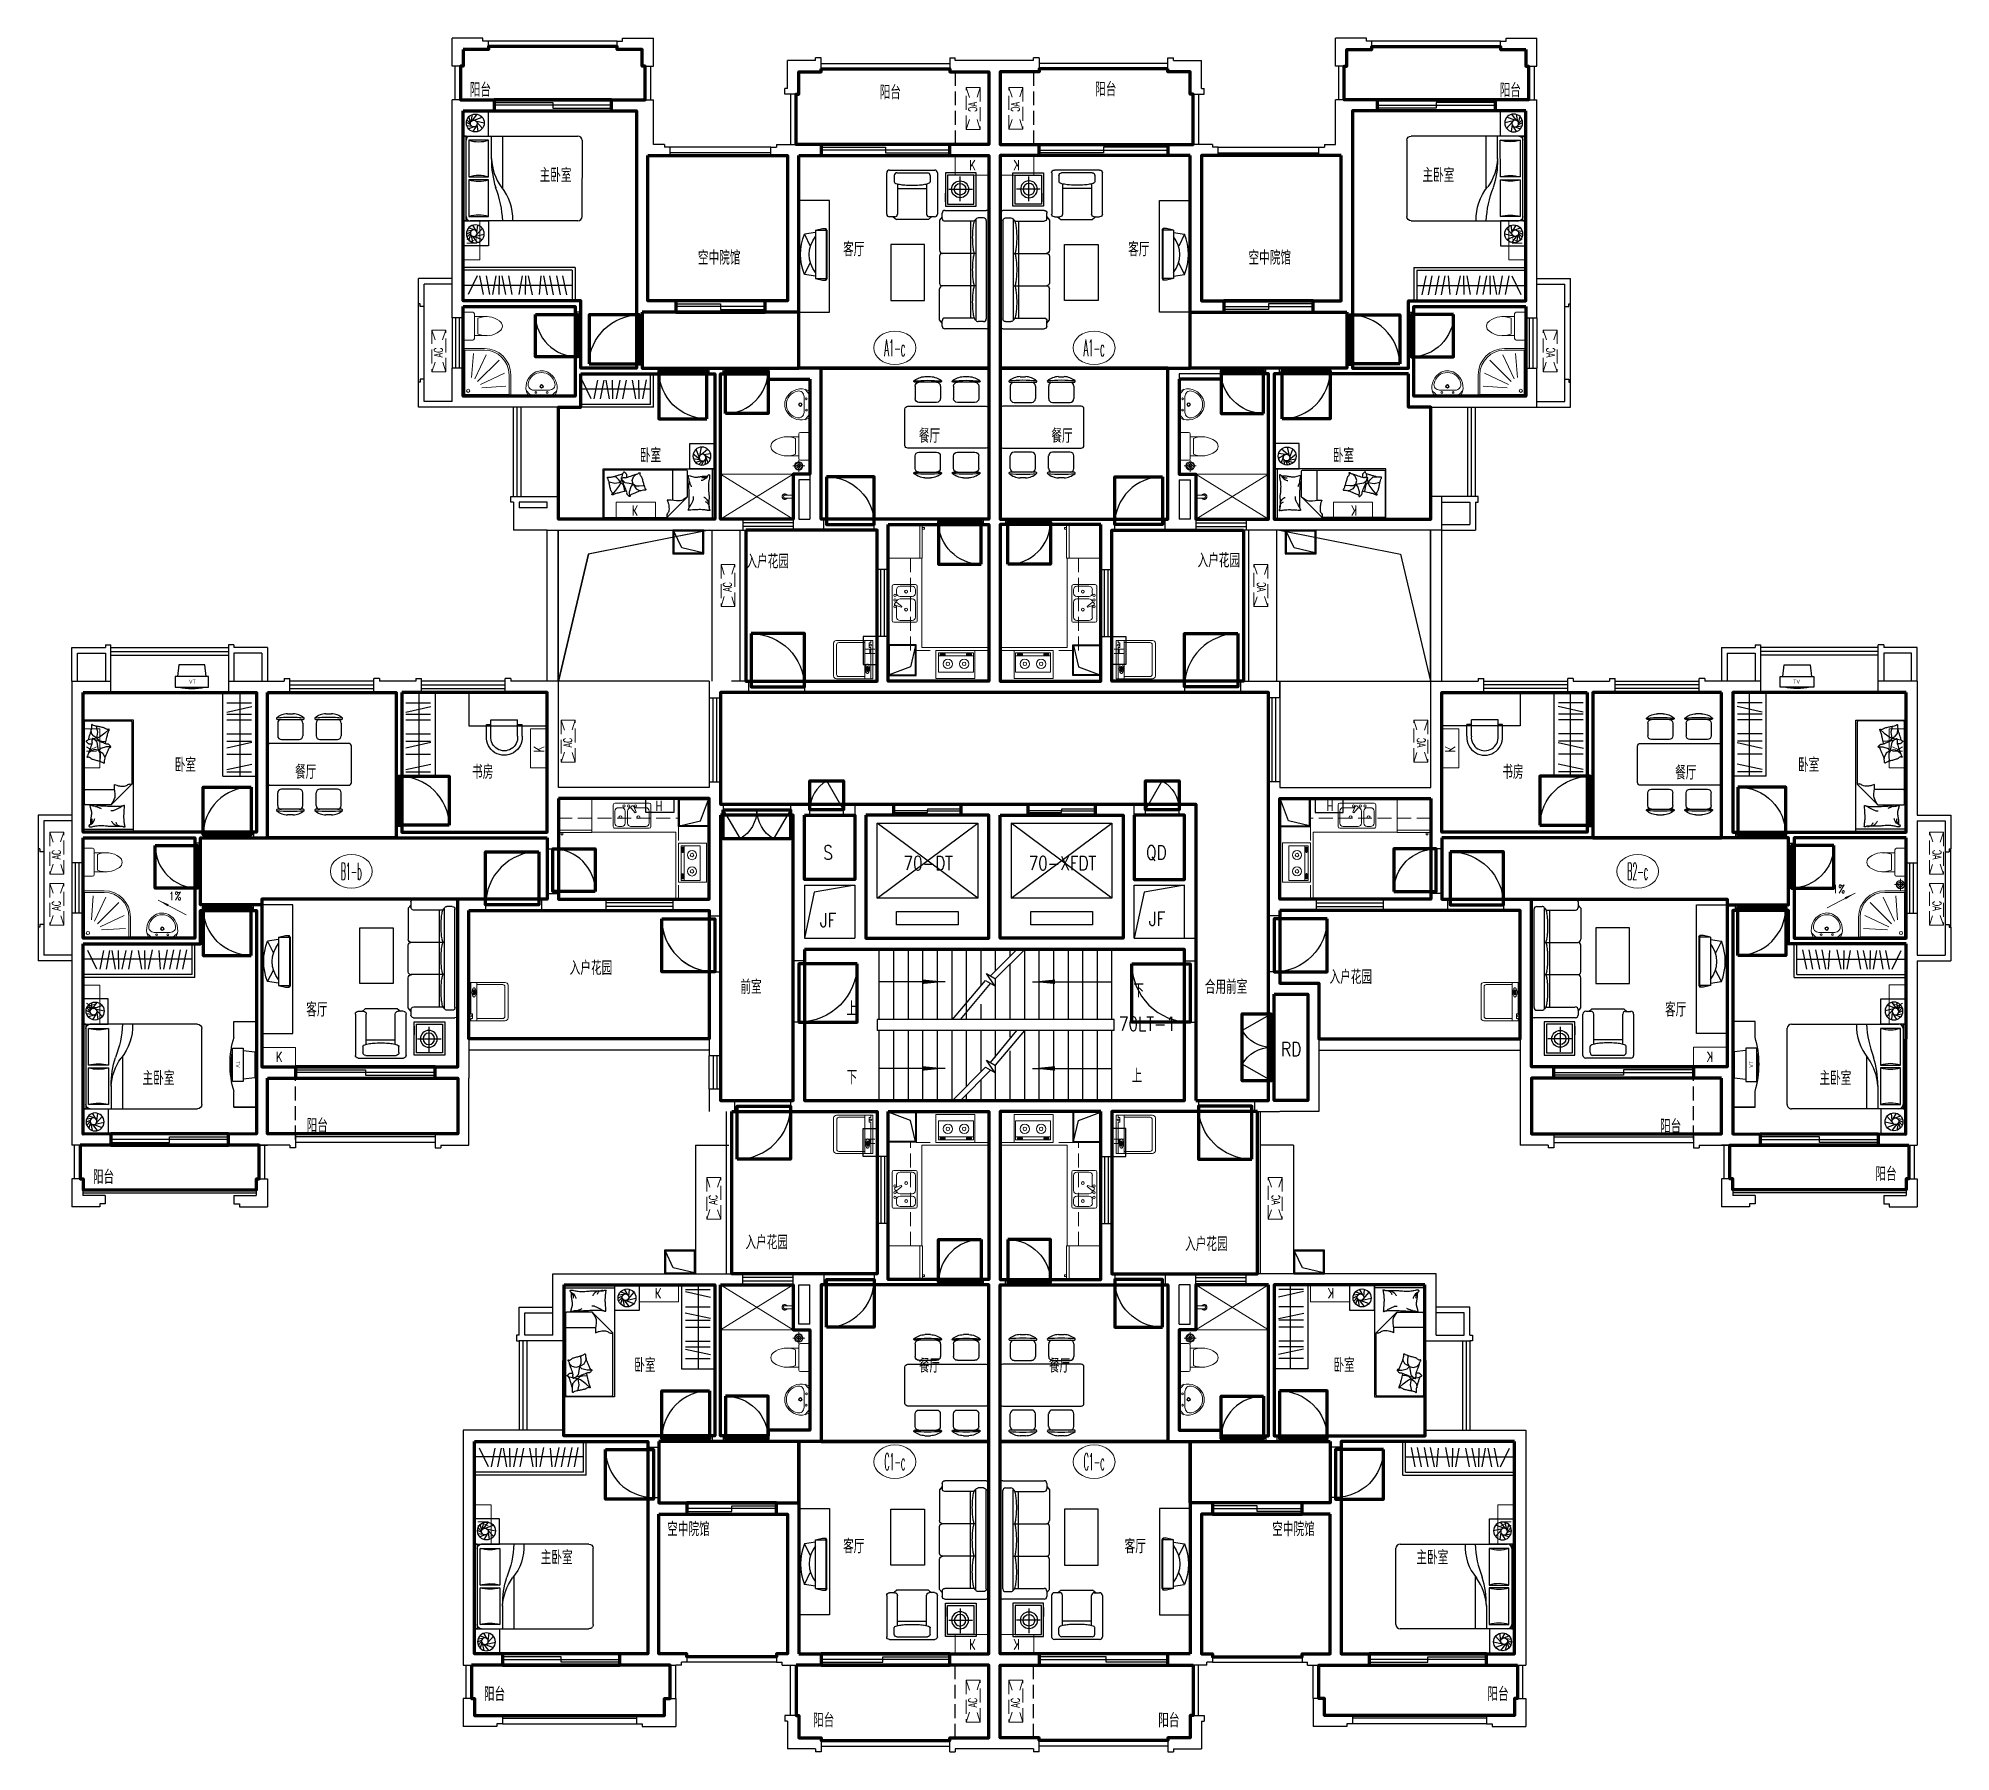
# Model space of a CAD drawing. Extents: x -503269 to -469069, y -592911 to -562261.
import ezdxf
from ezdxf.enums import TextEntityAlignment as Align

# ---------------------------------------------------------------- set-up
doc = ezdxf.new("R2010")
doc.units = 0
doc.header["$LTSCALE"] = 1000
doc.header["$MEASUREMENT"] = 0
doc.linetypes.add('DASH', pattern=[0.35, 0.25, -0.1])
doc.layers.get('0').update_dxf_attribs({"linetype": 'CONTINUOUS'})
for name, color, linetype, lineweight in [('AC', 11, 'CONTINUOUS', 9), ('axis3', 134, 'CONTINUOUS', 13), ('FUR1', 223, 'CONTINUOUS', 0), ('GT_卧室', 1, 'CONTINUOUS', 60), ('GT_卫生间', 5, 'CONTINUOUS', 60), ('GT_厨房', 4, 'CONTINUOUS', 60), ('GT_客厅', 2, 'CONTINUOUS', 60), ('GT_楼梯', 130, 'CONTINUOUS', 60), ('GT_水机房', 170, 'CONTINUOUS', 60), ('GT_电机房', 210, 'CONTINUOUS', 60), ('GT_电梯', 150, 'CONTINUOUS', 60), ('GT_花园', 74, 'CONTINUOUS', 60), ('GT_过道', 30, 'CONTINUOUS', 60), ('GT_门', 245, 'CONTINUOUS', 60), ('GT_阳台', 6, 'CONTINUOUS', 60), ('GT_餐厅', 3, 'CONTINUOUS', 60), ('PS', 30, 'CONTINUOUS', 9), ('坡度', 6, 'CONTINUOUS', 9), ('房间名称', 7, 'CONTINUOUS', 9), ('核心筒文字', 120, 'CONTINUOUS', 13), ('轴线尺寸', 3, 'CONTINUOUS', 13)]:
    doc.layers.add(name, color=color, linetype=linetype, lineweight=lineweight)
for name, color, linetype in [('F', 8, 'CONTINUOUS'), ('FUR', 8, 'CONTINUOUS'), ('PUB_TEXT', 7, 'CONTINUOUS'), ('STAIR', 3, 'CONTINUOUS'), ('WALL', 2, 'CONTINUOUS'), ('WINDOW', 3, 'CONTINUOUS'), ('WINDOW_TEXT', 7, 'CONTINUOUS'), ('栏杆', 140, 'CONTINUOUS'), ('烟道', 193, 'CONTINUOUS'), ('热水器', 193, 'CONTINUOUS')]:
    doc.layers.add(name, color=color, linetype=linetype)
doc.layers.add('GT_书房', color=205, linetype='CONTINUOUS', lineweight=60, true_color=0x8059a6)
doc.layers.get('PUB_TEXT').off()
doc.layers.get('轴线尺寸').off()
doc.styles.add('_HZTXT1', font='romand.shx', dxfattribs={"width": 0.7, "bigfont": 'hztxt.shx'})
doc.styles.add('_ROMANC', font='ROMANC', dxfattribs={"width": 0.6})
doc.styles.add('COMP', font='COMPLEX', dxfattribs={"bigfont": 'hztxt'})
doc.styles.add('DIM_FONT', font='ROMAND.shx', dxfattribs={"width": 0.7})
doc.styles.add('SIMPLEX', font='SIMPLEX.SHX')
doc.styles.get("Standard").update_dxf_attribs({"font": 'GBENOR', "bigfont": 'GBCBIG'})
doc.styles.add('ZBHZ', font='simplex.shx', dxfattribs={"width": 0.7, "bigfont": 'zbhz.shx'})

msp = doc.modelspace()

# ---------------------------------------------------------------- texts
at = {"layer": '房间名称', "style": 'ZBHZ', "width": 0.8}
for s, p in [('阳台', (-495363, -563310)), ('阳台', (-488033, -563354)), ('阳台', (-484180, -563301)), ('阳台', (-476946, -563318)), ('主卧室', (-494019, -564837)), ('主卧室', (-478232, -564837)), ('客厅', (-488687, -566161)), ('客厅', (-483589, -566161)), ('空中院馆', (-491092, -566313)), ('空中院馆', (-481247, -566313)), ('餐厅', (-487332, -569499)), ('餐厅', (-484963, -569499)), ('餐厅', (-484963, -569499)), ('卧室', (-492321, -569848)), ('卧室', (-479930, -569848)), ('入户花园', (-490225, -571745)), ('入户花园', (-482158, -571728)), ('卧室', (-500639, -575385)), ('餐厅', (-498487, -575510)), ('书房', (-495321, -575510)), ('书房', (-476899, -575510)), ('卧室', (-471611, -575385)), ('餐厅', (-473808, -575522)), ('入户花园', (-493386, -579017)), ('入户花园', (-479798, -579179)), ('客厅', (-498287, -579761)), ('客厅', (-473989, -579761)), ('主卧室', (-501119, -580989)), ('主卧室', (-471132, -580989)), ('阳台', (-498280, -581837)), ('阳台', (-474079, -581853)), ('阳台', (-502102, -582755)), ('阳台', (-470227, -582703)), ('入户花园', (-490243, -583925)), ('入户花园', (-482381, -583956)), ('卧室', (-492421, -586121)), ('卧室', (-479918, -586121)), ('餐厅', (-487332, -586131)), ('餐厅', (-485007, -586131)), ('空中院馆', (-491642, -589055)), ('客厅', (-488687, -589361)), ('客厅', (-483652, -589361)), ('主卧室', (-493999, -589561)), ('主卧室', (-478340, -589561)), ('阳台', (-495110, -592005)), ('阳台', (-477165, -592005)), ('阳台', (-489224, -592474)), ('阳台', (-483052, -592474))]:
    msp.add_text(s, height=250, dxfattribs=at).set_placement(p, align=Align.CENTER)
msp.add_text('空中院馆', height=250, rotation=360, dxfattribs=at).set_placement((-480822, -589055), align=Align.CENTER)
at = {"layer": '核心筒文字', "style": 'ZBHZ', "width": 0.8}
for s, p in [('S', (-489146, -576950)), ('70-DT', (-487356, -577141)), ('70-XFDT', (-484956, -577141)), ('QD', (-483275, -576950)), ('JF', (-489146, -578162)), ('JF', (-483263, -578139)), ('前室', (-490524, -579356)), ('下', (-483590, -579419)), ('合用前室', (-482028, -579356)), ('上', (-488719, -579744)), ('70LT-1', (-483435, -580015)), ('RD', (-480865, -580467)), ('上', (-483621, -580944)), ('下', (-488719, -580973))]:
    msp.add_text(s, height=250, dxfattribs=at).set_placement(p, align=Align.CENTER)

# ---------------------------------------------------------------- blocks, each defined once
blk = doc.blocks.new('_WBLK')
for p, q in [((-0.5, 0.5), (0.5, 0.5)), ((0.5, 0.167), (-0.5, 0.167)), ((0.5, -0.167), (-0.5, -0.167)), ((-0.5, -0.5), (0.5, -0.5))]:
    blk.add_line(p, q)
at = {"layer": 'WINDOW_TEXT', "style": 'SIMPLEX', "flags": 9}
blk.add_attdef('A', text='', height=1, dxfattribs=at).set_placement((0, 1.5), align=Align.MIDDLE)
blk = doc.blocks.new('_DBLK')
blk.add_line((-0.45, 0), (-0.45, -0.95))
blk.add_arc((-0.45, 0), 0.95, 270, 0)
at = {"layer": 'WINDOW_TEXT', "style": 'SIMPLEX', "flags": 9}
blk.add_attdef('A', text='', height=1, dxfattribs=at).set_placement((0, 1.5), align=Align.MIDDLE)
blk = doc.blocks.new('_DBLK1')
for p, q in [((-0.5, 0), (-0.25, -0.433)), ((0.5, 0), (0.25, -0.433))]:
    blk.add_line(p, q)
for centre, start, end in [((-0.5, 0), 300, 0), ((0.5, 0), 180, 240)]:
    blk.add_arc(centre, 0.5, start, end)
at = {"style": 'SIMPLEX', "flags": 9}
blk.add_attdef('A', text='', height=1, dxfattribs=at).set_placement((0, 1.5), align=Align.MIDDLE)
blk = doc.blocks.new('_ARROW')
blk.add_solid([(0, 0), (-1, 0.1), (-1, -0.1)])
blk = doc.blocks.new('gdgdg')
at = {"layer": 'WALL'}
for p, q in [((539662, 351966), (538962, 351966)), ((539162, 352166), (539662, 352166)), ((539662, 351966), (539662, 352166)), ((542262, 352166), (541762, 352166)), ((541762, 351966), (541762, 352166)), ((541762, 351966), (542462, 351966)), ((538962, 351366), (538962, 350866)), ((539162, 351366), (538962, 351366)), ((539162, 351366), (539162, 351066)), ((542262, 351366), (542462, 351366)), ((542262, 351366), (542262, 351066)), ((542462, 351366), (542462, 350866)), ((539562, 351066), (539162, 351066)), ((539562, 350916), (539462, 350916)), ((539462, 350916), (539462, 350866)), ((539562, 351066), (539562, 350916)), ((541862, 351066), (541862, 350916)), ((541862, 351066), (542262, 351066)), ((541862, 350916), (541962, 350916)), ((541962, 350916), (541962, 350866)), ((539462, 350866), (538962, 350866)), ((541962, 350866), (542462, 350866))]:
    blk.add_line(p, q, dxfattribs=at)
at = {"layer": 'WINDOW'}
for p, q in [((539662, 352166), (541762, 352166)), ((539662, 351966), (541762, 351966))]:
    blk.add_line(p, q, dxfattribs=at)
for points in [[(539662, 352016), (540712, 352016), (540712, 352066), (539662, 352066)], [(541762, 352066), (540712, 352066), (540712, 352116), (541762, 352116)], [(541762, 352066), (540712, 352066), (540712, 352116), (541762, 352116)]]:
    blk.add_lwpolyline(points, close=True, dxfattribs=at)
at = {"layer": '栏杆'}
for p, q in [((539012, 351366), (539012, 351966)), ((539112, 351366), (539112, 351966)), ((542312, 351366), (542312, 351966)), ((542412, 351366), (542412, 351966)), ((539162, 351166), (542262, 351166)), ((539162, 351116), (542262, 351116))]:
    blk.add_line(p, q, dxfattribs=at)
blk = doc.blocks.new('M_A2ZXL')
blk.add_line((-0.472, 0), (-0.472, -1))
blk.add_arc((-0.5, 0), 1, 271.6231, 0)
blk = doc.blocks.new('M_C3')
for p, q in [((-319, 296), (-319, 84)), ((-319, 84), (-239, 84)), ((-239, 296), (-239, 0)), ((-239, 0), (239, 0)), ((239, 296), (239, 0)), ((239, 84), (319, 84)), ((319, 296), (319, 84))]:
    blk.add_line(p, q)
for radius, start, end in [(320, 356.4494, 183.5506), (240, 355.2636, 184.7364)]:
    blk.add_arc((0, 316), radius, start, end)
at = {"width": 0.8, "flags": 9}
for tag in ['YSIZE', 'XSIZE', 'XSIZE', 'YSIZE']:
    blk.add_attdef(tag, (0, 0), '', height=0.5, dxfattribs=at)
blk = doc.blocks.new('M_C25MYD')
for p, q in [((-569, 821), (-109, 821)), ((-564, 754), (-564, 529)), ((-389, 921), (-290, 921)), ((-114, 754), (-114, 529)), ((117, 821), (577, 821)), ((122, 754), (122, 529)), ((298, 921), (397, 921)), ((572, 754), (572, 529)), ((704, 392), (-696, 392)), ((-497, 461), (-182, 461)), ((190, 461), (505, 461)), ((-746, 342), (-746, -308)), ((754, -308), (754, 342)), ((-696, -358), (704, -358)), ((-564, -720), (-564, -495)), ((-182, -427), (-497, -427)), ((-114, -720), (-114, -495)), ((122, -720), (122, -495)), ((505, -427), (190, -427)), ((572, -720), (572, -495)), ((-109, -787), (-569, -787)), ((-290, -887), (-389, -887)), ((577, -787), (117, -787)), ((397, -887), (298, -887))]:
    blk.add_line(p, q)
for centre, radius, start, end in [((-579, 837), 10, 130.7265, 202.67), ((-569, 841), 20, 202.67, 270), ((-379, 606), 316, 91.7651, 130.7265), ((-339, -1857), 2713, 84.8023, 95.1977), ((-497, 754), 67.5, 90, 180), ((-300, 606), 316, 49.2735, 88.2349), ((-182, 754), 67.5, 0, 90), ((-109, 841), 20, 270, 337.33), ((-100, 837), 10, 337.33, 49.2735), ((108, 837), 10, 130.7265, 202.67), ((117, 841), 20, 202.67, 270), ((307, 606), 316, 91.7651, 130.7265), ((347, -1857), 2713, 84.8023, 95.1977), ((190, 754), 67.5, 90, 180), ((387, 606), 316, 49.2735, 88.2349), ((505, 754), 67.5, 0, 90), ((577, 841), 20, 270, 337.33), ((587, 837), 10, 337.33, 49.2735), ((-696, 342), 50, 90, 180), ((-497, 529), 67.5, 180, 270), ((-182, 529), 67.5, 270, 0), ((190, 529), 67.5, 180, 270), ((505, 529), 67.5, 270, 0), ((704, 342), 50, 0, 90), ((-696, -308), 50, 180, 270), ((704, -308), 50, 270, 0), ((-497, -495), 67.5, 90, 180), ((-182, -495), 67.5, 0, 90), ((190, -495), 67.5, 90, 180), ((505, -495), 67.5, 0, 90), ((-579, -803), 10, 157.33, 229.2735), ((-569, -807), 20, 90, 157.33), ((-379, -572), 316, 229.2735, 268.2349), ((-339, 1890), 2713, 264.8023, 275.1977), ((-497, -720), 67.5, 180, 270), ((-300, -572), 316, 271.7651, 310.7265), ((-182, -720), 67.5, 270, 0), ((-109, -807), 20, 22.67, 90), ((-100, -803), 10, 310.7265, 22.67), ((108, -803), 10, 157.33, 229.2735), ((117, -807), 20, 90, 157.33), ((307, -572), 316, 229.2735, 268.2349), ((347, 1890), 2713, 264.8023, 275.1977), ((190, -720), 67.5, 180, 270), ((387, -572), 316, 271.7651, 310.7265), ((505, -720), 67.5, 270, 0), ((577, -807), 20, 22.67, 90), ((587, -803), 10, 310.7265, 22.67)]:
    blk.add_arc(centre, radius, start, end)
at = {"width": 0.8, "flags": 9}
for tag in ['XSIZE', 'YSIZE']:
    blk.add_attdef(tag, (0, 0), '', height=0.5, dxfattribs=at)
blk = doc.blocks.new('A$C3D226BC4')
for p, q in [((0, 0), (0, 1500)), ((600, 1500), (0, 1500)), ((528, 1382, 0), (79, 1283, 0)), ((526, 1421, 0), (86, 1421, 0)), ((294, 0, 0), (294, 1500, 0)), ((600, 1500), (600, 0)), ((526, 1107, 0), (86, 1107, 0)), ((81, 900, 0), (530, 998, 0)), ((526, 871, 0), (86, 871, 0)), ((526, 742, 0), (86, 742, 0)), ((528, 354, 0), (79, 255, 0)), ((526, 494, 0), (86, 494, 0)), ((526, 393, 0), (86, 393, 0)), ((526, 187, 0), (86, 187, 0)), ((600, 0), (0, 0))]:
    blk.add_line(p, q)
blk = doc.blocks.new('A$C0E8A3607')
for p, q in [((70, 205), (101, 402)), ((101, 402), (316, 296)), ((826, 402), (618, 296)), ((856, 205), (826, 402)), ((30, 205), (0, 81)), ((0, 81), (0, 16)), ((30, 0), (0, 16)), ((32, 10), (2, 25)), ((30, 205), (897, 205)), ((30, 205), (30, 0)), ((30, 10), (897, 10)), ((895, 10), (925, 25)), ((897, 205), (897, 0)), ((897, 205), (897, 0)), ((897, 205), (927, 81)), ((897, 0), (927, 16)), ((927, 81), (927, 16)), ((30, 0), (897, 0))]:
    blk.add_line(p, q)
for centre, radius, start, end in [((463, -508), 979, 68.2528, 111.7472), ((467, -193), 511, 50.9799, 129.0201)]:
    blk.add_arc(centre, radius, start, end)
blk = doc.blocks.new('A$C453044A9')
at = {"xscale": -1}
blk.add_blockref('A$C0E8A3607', (927, 0), dxfattribs=at)
blk = doc.blocks.new('A$C7C9A6AE1')
for p, q in [((600, -24), (0, -24)), ((0, -24), (0, -216)), ((0, -216), (600, -216)), ((44, -216), (66, -424)), ((534, -424), (556, -216)), ((600, -216), (600, -24)), ((66, -424), (534, -424))]:
    blk.add_line(p, q)
blk.add_arc((300, -1159, 0), 1159, 78.3431, 101.6569)
at = {"extrusion": (-7.168e-13, -1.109e-13, -1)}
blk.add_text('TV', height=70, rotation=180, dxfattribs=at).set_placement((-228, -88))
blk = doc.blocks.new('etg')
at = {"layer": 'F'}
for p, q in [((-82500, 330979), (-82100, 330979)), ((-82500, 330979), (-82500, 330699)), ((-82100, 330979), (-82500, 330979)), ((-82100, 329446), (-82100, 330979)), ((-82500, 329726), (-82500, 329446)), ((-82500, 329446), (-82100, 329446)), ((-82500, 329446), (-82100, 329446))]:
    blk.add_line(p, q, dxfattribs=at)
blk.add_arc((-80872, 330212), 1699, 163.3538, 196.6462, dxfattribs=at)
at = {"layer": 'F', "linetype": 'Continuous', "extrusion": (0, 0, -1), "xscale": -1, "zscale": -1, "rotation": 269.9813691712765}
blk.add_blockref('A$C7C9A6AE1', (82553, 329923), dxfattribs=at)
blk = doc.blocks.new('A$C36161383')
for p, q in [((2005, 1710), (1957, 1652)), ((2004, 1684), (2004, 1780)), ((2052, 1828), (2792, 1828)), ((2840, 1780), (2840, 970)), ((1957, 1083), (1957, 1652)), ((2594, 1635), (2052, 1636)), ((2512, 1631), (2512, 1118)), ((2744, 1693), (2628, 1693)), ((2792, 1645), (2792, 1099)), ((2796, 1536), (2792, 1536)), ((2792, 1436), (2792, 1435)), ((2005, 1025), (1957, 1083)), ((2002, 972), (2002, 1068)), ((2594, 1115), (2052, 1115)), ((2743, 1051), (2631, 1051)), ((0, 48), (0, 788)), ((48, 836), (144, 836)), ((103, 835), (161, 883)), ((161, 883), (713, 883)), ((189, 803), (191, 801)), ((193, 258), (193, 788)), ((770, 235), (770, 835)), ((1300, 883), (819, 883)), ((1348, 235), (1348, 835)), ((1943, 883), (1406, 883)), ((1927, 257), (1927, 786)), ((2001, 835), (1943, 883)), ((1974, 836), (2071, 836)), ((2791, 922), (2052, 922)), ((2119, 788), (2119, 48)), ((2192, 778), (2192, 230)), ((2788, 778), (2192, 778)), ((2231, 738), (2231, 270)), ((2749, 738), (2231, 738)), ((2269, 778), (2427, 778)), ((2496, 718), (2496, 295)), ((2749, 270), (2749, 738)), ((2788, 230), (2788, 778)), ((2284, 516), (2727, 516)), ((129, 96), (129, 193)), ((1958, 235), (155, 235)), ((1936, 48), (177, 48)), ((1922, 328), (196, 328)), ((1926, 258), (1926, 260)), ((1984, 96), (1984, 193)), ((2192, 230), (2788, 230)), ((2231, 270), (2749, 270)), ((2071, 0), (48, 0))]:
    blk.add_line(p, q)
blk.add_lwpolyline([(508, 1752), (508, 1152), (1508, 1152), (1508, 1752)], close=True)
for radius in [151, 103]:
    blk.add_circle((2496, 516), radius)
for centre, radius, start, end in [((2052, 1780), 48.2, 89.977, 179.977), ((2792, 1780), 48.2, 359.977, 89.977), ((2052, 1684), 48.2, 179.977, 269.977), ((4289, 1374), 1720, 175.5808, 179.977), ((4289, 1374), 1720, 179.977, 184.3732), ((3459, 1439), 888, 169.4624, 175.5808), ((2947, 1534), 368, 156.2624, 169.4624), ((2628, 1674), 19.3, 89.977, 156.2624), ((2744, 1645), 48.2, 359.977, 89.977), ((2052, 1067), 48.2, 89.977, 179.977), ((3459, 1311), 888, 184.3732, 190.4916), ((2947, 1216), 368, 190.4916, 204.8181), ((2631, 1070), 19.3, 204.8181, 269.977), ((2743, 1099), 48.2, 269.977, 359.977), ((48, 788), 48.2, 90, 180), ((144, 788), 48.2, 360, 90), ((713, 825), 57.8, 0, 90), ((819, 835), 48.2, 90, 180), ((1300, 835), 48.2, 360, 90), ((1406, 825), 57.8, 90, 180), ((1974, 788), 48.2, 90, 180), ((2052, 970), 48.2, 179.977, 269.977), ((2071, 788), 48.2, 360, 90), ((2791, 970), 48.2, 269.977, 359.977), ((48, 48), 48.2, 180, 270), ((177, 193), 48.2, 111.7614, 180), ((177, 96), 48.2, 180, 270), ((177, 237), 17.5, 114.1363, 179.7479), ((320, -82), 368, 100.5146, 114.1363), ((415, -594), 888, 94.3962, 100.5146), ((479, -1423), 1720, 90, 94.3962), ((479, -1423), 1720, 85.6038, 90), ((542, -594), 888, 79.4854, 85.6038), ((637, -82), 368, 68.9667, 79.4854), ((899, -82), 368, 100.5146, 111.0333), ((994, -594), 888, 94.3962, 100.5146), ((1058, -1423), 1720, 90, 94.3962), ((1058, -1423), 1720, 85.6038, 90), ((1122, -594), 888, 79.4854, 85.6038), ((1217, -82), 368, 68.9667, 79.4854), ((1475, -82), 368, 100.5146, 111.0333), ((1570, -594), 888, 94.3962, 100.5146), ((1634, -1423), 1720, 90, 94.3962), ((1634, -1423), 1720, 85.6038, 90), ((1698, -594), 888, 79.4854, 85.6038), ((1793, -82), 368, 65.8637, 79.4854), ((1936, 96), 48.2, 270, 360), ((1936, 237), 17.5, 0.4251, 65.8637), ((1936, 193), 48.2, 360, 68.4088), ((2071, 48), 48.2, 270, 360)]:
    blk.add_arc(centre, radius, start, end)
blk = doc.blocks.new('M_C55HKH')
for p, q in [((0, -52), (900, -52)), ((26, -509), (26, -1968)), ((503, -489), (46, -489)), ((503, -489), (872, -858)), ((46, -761), (564, -761)), ((872, -1968), (872, -858)), ((299, -1273), (295, -1270)), ((307, -1352), (299, -1273)), ((305, -1407), (307, -1352)), ((357, -1410), (393, -1337)), ((393, -1337), (392, -1318)), ((163, -1664), (89, -1649)), ((146, -1456), (100, -1409)), ((211, -1478), (146, -1456)), ((249, -1682), (175, -1667)), ((249, -1682), (196, -1718)), ((278, -1459), (211, -1478)), ((219, -1643), (211, -1652)), ((251, -1606), (219, -1643)), ((249, -1682), (286, -1639)), ((249, -1682), (266, -1787)), ((292, -1700), (249, -1682)), ((278, -1459), (251, -1606)), ((278, -1459), (305, -1407)), ((278, -1459), (357, -1410)), ((317, -1498), (278, -1459)), ((286, -1639), (333, -1628)), ((391, -1769), (292, -1700)), ((412, -1527), (317, -1498)), ((333, -1628), (405, -1618)), ((495, -1523), (412, -1527)), ((46, -1988), (852, -1988)), ((154, -1766), (147, -1841)), ((196, -1718), (154, -1766)), ((266, -1787), (243, -1892)), ((469, -1839), (391, -1769))]:
    blk.add_line(p, q)
blk.add_lwpolyline([(0, -2000), (0, 0), (900, 0), (900, -2000)], close=True)
for points in [[(135, -134, -0.263368), (107, -115, -0.494818), (116, -96, -0.049225), (134, -94, -0.036831), (158, -96, -0.031893), (196, -104, 0.035782), (230, -111, 0.032941), (319, -117, 0.026564), (430, -111, 0.017905), (468, -106, -0.033397), (488, -104, -0.03204), (525, -104, 0.018442), (590, -107, 0.010837), (654, -107, 0.014624), (702, -104, 0.111249), (725, -96, -0.153708), (742, -92, -0.076444), (749, -94, -0.215512), (751, -96, -0.585858), (748, -99, 0.363489), (744, -102, 0.191716), (743, -113, -0.129675), (745, -130, -0.01735), (742, -147, 0.019326), (740, -162, 0.018818), (733, -230, 0.021828), (732, -289, 0.006204), (734, -323, 0.001963), (740, -430, 0.028341), (744, -466, -0.117014), (744, -475, -0.36606), (742, -476, -0.03973), (728, -473, -0.048309), (715, -468, 0.062981), (704, -464, 0.04058), (681, -461, 0.014345), (614, -458, 0.005484), (488, -459, 0.007153), (392, -462, 0.008762), (350, -465, -0.008153), (304, -468, -0.06251), (247, -463, 0.078669), (201, -461, 0.047825), (179, -466, -0.034494), (148, -473, -0.023571), (123, -476, -0.510228), (122, -475), (129, -445), (150, -363, 0.073041), (152, -343, 0.023305), (146, -282, 0.018299), (142, -259, -0.01097), (135, -221, -0.042281), (132, -187, -0.027201), (135, -133)], [(133, -150, -0.05369), (148, -163, -0.070312), (156, -175, -0.015448), (159, -183, -0.013244), (163, -194, -0.082127), (166, -212, -0.064164), (163, -235)], [(135, -134, -0.077379), (170, -159, -0.077379), (195, -194, -0.047525), (205, -218, -0.047525), (210, -244)], [(609, -107, 0.027842), (585, -118, 0.048685), (573, -126, 0.023666), (545, -150, 0.031223), (526, -171, 0.046801), (521, -179, 0.023191), (513, -196)], [(691, -102, 0.088153), (656, -105, 0.088153), (625, -120, 0.077547), (604, -142, 0.077547), (590, -169)], [(225, -460, 0.009729), (253, -451, 0.009729), (280, -441, 0.007971), (301, -432, 0.007971), (323, -423)], [(695, -462, 0.016108), (656, -436, 0.024599), (629, -421, 0.009477), (580, -397, 0.015937), (550, -385, 0.072521), (534, -381, 0.033339), (498, -381)], [(503, -489, -0.085272), (566, -599, -0.124044), (575, -686), (562, -782), (563, -854)], [(563, -854, -0.027362), (602, -838, -0.040834), (629, -830, -0.038441), (717, -821, -0.076528), (761, -826, -0.103649), (788, -840, 0.093398), (818, -857, 0.072727), (841, -861, 0.052315), (872, -858)], [(400, -1581, 0.025626), (402, -1591, 0.0108), (426, -1697, 0.00456), (445, -1769, 0.01125), (454, -1797, 0.069394), (462, -1813, -0.079756), (468, -1827, -0.106399), (469, -1839, -0.328642), (466, -1842, -0.299547), (461, -1840, 0.189917), (454, -1835, 0.033518), (446, -1833, 0.075627), (442, -1833, 0.053489), (436, -1835, 0.017838), (418, -1843, 0.038394), (397, -1855, -0.059529), (384, -1862, -0.035943), (362, -1869, -0.011245), (291, -1884, -0.006203), (259, -1889, 0.010783), (241, -1893, 0.019485), (230, -1895, 0.005062), (188, -1908, 0.101392), (167, -1919, -0.223768), (156, -1922, -0.25558), (153, -1920, -0.081563), (150, -1907, -0.071805), (151, -1893, 0.069985), (152, -1879, 0.03546), (145, -1831, 0.029432), (130, -1774, 0.001554), (121, -1746, -0.00152), (112, -1718, -0.004735), (102, -1689, 0.00382), (91, -1653, 0.296001), (66, -1634, -0.649774), (61, -1616, -0.02319), (65, -1613, 0.0288), (68, -1610, 0.005727), (73, -1605, -0.004358), (80, -1599, -0.027528), (94, -1586, -0.046214), (104, -1580, -0.194121), (117, -1579, 0.133719), (137, -1580, 0.005779), (155, -1575, 0.008882)]]:
    blk.add_lwpolyline(points, format="xyb")
blk.add_lwpolyline([(345, -1251, 0.101392), (366, -1238, -0.223768), (377, -1234, -0.25558), (380, -1236, -0.081563), (384, -1249, -0.071805), (384, -1263, 0.069985), (384, -1277, 0.03546), (394, -1324, 0.029432), (414, -1380, 0.001554), (425, -1407, -0.00152), (437, -1434, -0.004735), (448, -1462, 0.00382), (462, -1497, 0.296001), (488, -1515, -0.649774), (495, -1532, -0.02319), (491, -1536, 0.0288), (488, -1539, 0.005727), (484, -1544, -0.004358), (478, -1551, -0.027528), (464, -1564, -0.046214), (455, -1571, -0.194121), (442, -1573, 0.133719), (422, -1574, 0.011505), (387, -1586, 0.008882), (343, -1604, 0.012426), (286, -1629, -0.033612), (264, -1637), (218, -1652), (182, -1663, 0.224341), (170, -1674, -0.722772), (163, -1673, -0.103513), (163, -1670, 0.053465), (163, -1664, 0.030109), (161, -1646, -0.031436), (159, -1628, -0.05324), (160, -1616, 0.05518), (161, -1604, 0.056271), (157, -1583, 0.0108), (124, -1480, 0.00456), (100, -1409, 0.01125), (89, -1381, 0.069394), (80, -1366, -0.079756), (73, -1353, -0.106399), (71, -1341, -0.328642), (74, -1338, -0.299547), (79, -1340, 0.189917), (86, -1344, 0.033518), (94, -1345, 0.075627), (98, -1345, 0.053489), (104, -1343, 0.017838), (122, -1333, 0.038394), (141, -1319, -0.059529), (154, -1311, -0.035943), (175, -1303, -0.011245), (245, -1283, -0.006203), (276, -1275, 0.010783), (295, -1270, 0.019485), (305, -1266, 0.005062)], format="xyb", close=True)
for centre, start, end in [((46, -509), 90, 180), ((46, -741), 180, 270), ((46, -1968), 180, 270), ((852, -1968), 270, 0)]:
    blk.add_arc(centre, 20, start, end)
at = {"style": 'DIM_FONT', "width": 0.8, "flags": 9}
for tag in ['XSIZE', 'YSIZE']:
    blk.add_attdef(tag, (0, 0), '', height=0.5, dxfattribs=at)
blk = doc.blocks.new('M_C5')
for p, q in [((-54, -14), (-154, 45)), ((-71, 21), (-106, 120)), ((-60, 63), (-50, 152)), ((-28, 86), (7, 160)), ((-9, 88), (59, 149)), ((12, 83), (112, 114)), ((26, 75), (152, 50)), ((42, 53), (156, -35)), ((48, 21), (102, -123)), ((-26, -30), (-153, -47)), ((14, -26), (-99, -126)), ((41, -2), (5, -160))]:
    blk.add_line(p, q)
for centre, radius in [((0, 0), 160), ((-11, 28), 60)]:
    blk.add_circle(centre, radius)
at = {"width": 0.8, "flags": 9}
for tag in ['XSIZE', 'YSIZE']:
    blk.add_attdef(tag, (0, 0), '', height=0.5, dxfattribs=at)
blk = doc.blocks.new('A$C19441411')
at = {"layer": 'F'}
for p, q in [((0, 451), (0, 1965)), ((51, 1965), (0, 1965)), ((50, 451), (51, 1965)), ((455, 1890), (101, 1890)), ((101, 1890), (101, 1234)), ((127, 1965), (2049, 1965)), ((454, 1233), (455, 1890)), ((505, 1549), (505, 1965)), ((707, 1031), (707, 1965)), ((2125, 1889), (2124, 526)), ((101, 1234), (454, 1233)), ((454, 1183), (101, 1183)), ((101, 1183), (101, 527)), ((454, 527), (454, 1183)), ((50, 451), (0, 451)), ((101, 527), (454, 527)), ((2049, 451), (126, 451))]:
    blk.add_line(p, q, dxfattribs=at)
for points in [[(0, 1965), (450, 1965), (451, 2415), (1, 2415)], [(0, 450), (450, 450), (451, 0), (1, 0)]]:
    blk.add_lwpolyline(points, close=True, dxfattribs=at)
for centre, radius, start, end in [((127, 1890), 75.7, 89.9835, 179.9835), ((278, 2495), 631, 253.7233, 286.2437), ((2049, 1889), 75.7, 359.9835, 89.9835), ((1432, 1602), 928, 182.5233, 216.0238), ((2089, 1528), 1584, 179.2416, 197.7868), ((278, 628), 631, 73.7233, 106.2437), ((278, 1789), 631, 253.7233, 286.2437), ((-1149, 367), 1857, 2.5995, 21.3904), ((-6, 489), 892, 357.5507, 39.5296), ((126, 527), 75.7, 179.9835, 269.9835), ((277, -79), 631, 73.7233, 106.2437), ((2049, 526), 75.7, 269.9835, 359.9835)]:
    blk.add_arc(centre, radius, start, end, dxfattribs=at)
at = {"layer": 'F', "extrusion": (0, 0, -1), "xscale": -1, "zscale": -1, "rotation": 270.016524208679}
blk.add_blockref('M_C5', (-216, 2199), dxfattribs=at)
at = {"layer": 'F', "extrusion": (0, 0, -1), "zscale": -1, "rotation": 269.983475791321}
blk.add_blockref('M_C5', (-216, 216), dxfattribs=at)
blk = doc.blocks.new('M_B0OPK')
for p, q in [((-0.5, 0.5), (0.5, 0.5)), ((0.5, 0.167), (-0.5, 0.167)), ((0.5, -0.167), (-0.5, -0.167)), ((-0.5, -0.5), (0.5, -0.5))]:
    blk.add_line(p, q)
blk = doc.blocks.new('KT1')
at = {"layer": 'AC'}
blk.add_lwpolyline([(243659, 39366), (244009, 39366), (244009, 39966), (243659, 39966)], close=True, dxfattribs=at)
at = {"layer": 'AC', "style": '_HZTXT1', "width": 0.7}
blk.add_text('K', height=180, rotation=270, dxfattribs=at).set_placement((243748, 39714))
blk = doc.blocks.new('K')
at = {"layer": 'AC'}
blk.add_lwpolyline([(0, 0), (700, 0), (700, -300), (0, -300)], close=True, dxfattribs=at)
at = {"layer": 'AC', "style": '_HZTXT1', "width": 0.7}
blk.add_text('K', height=180, rotation=360, dxfattribs=at).set_placement((278, -244))
blk = doc.blocks.new('A$C508A78C2')
at = {"layer": 'AC', "xscale": -1, "rotation": 270}
blk.add_blockref('K', (300, 0), dxfattribs=at)
blk = doc.blocks.new('f')
at = {"layer": '热水器'}
blk.add_lwpolyline([(497435, 492394), (497435, 492144), (496935, 492144), (496935, 492394)], close=True, dxfattribs=at)
at = {"layer": '热水器', "style": '_HZTXT1', "oblique": -180, "text_generation_flag": 4, "width": 0.7}
blk.add_text('H', height=180, rotation=180, dxfattribs=at).set_placement((497262, 492182))
blk = doc.blocks.new('A$C3C1C112D')
for p, q in [((690, 706), (0, 706)), ((0, 50), (0, 706)), ((690, 706), (690, 50)), ((43, 670), (0, 670)), ((0, 561), (690, 561)), ((38, 562), (38, 95)), ((43, 671), (43, 640)), ((43, 640), (126, 640)), ((126, 640), (126, 671)), ((690, 670), (126, 670)), ((468, 619), (468, 607)), ((478, 610), (478, 593)), ((543, 610), (478, 610)), ((478, 593), (543, 593)), ((543, 593), (543, 610)), ((560, 618), (560, 607)), ((652, 562), (652, 95)), ((640, 0), (50, 0)), ((612, 55), (78, 55))]:
    blk.add_line(p, q)
blk.add_lwpolyline([(428, 611, 0.185158), (433, 599, 0.102042), (453, 584, 0.060862), (478, 576, 0.047173), (511, 573, 0.047173), (545, 576, 0.060862), (570, 584, 0.102042), (590, 599, 0.185158), (595, 611, 0.185158), (590, 624, 0.102042), (570, 638, 0.060862), (545, 647, 0.047173), (511, 650, 0.047173), (478, 647, 0.060862), (453, 638, 0.102042), (433, 624, 0.185158)], format="xyb", close=True)
for points in [[(560, 618, 0.259034), (558, 621, 0.076276), (546, 626, 0.036515), (533, 629, 0.026615), (514, 630, 0.026615), (495, 629, 0.036515), (482, 626, 0.076276), (470, 621, 0.259034), (468, 618, 0.078462), (468, 617, 0.056762)], [(560, 607, 0.259034), (558, 611, 0.076276), (546, 616, 0.036515), (533, 618, 0.026615), (514, 619, 0.026615), (495, 618, 0.036515), (482, 616, 0.076276), (470, 611, 0.259034), (468, 607, 0.259034), (470, 604, 0.056762), (478, 600, 0.036515)], [(543, 598, 0.008736), (546, 599, 0.076276), (558, 604, 0.259034), (560, 607, 0.259034)]]:
    blk.add_lwpolyline(points, format="xyb")
blk.add_circle((86, 671), 17.5)
for centre, radius, start, end in [((50, 50), 50, 180.0011, 270.0011), ((78, 95), 40, 180.0011, 270.0011), ((612, 95), 40, 270.0011, 0.0011), ((640, 50), 50, 270.0011, 0.0011)]:
    blk.add_arc(centre, radius, start, end)
at = {"oblique": 0, "width": 0.8, "flags": 9}
for tag in ['XSIZE', 'YSIZE']:
    blk.add_attdef(tag, (345, 706), '', height=0.5, rotation=0.0011, dxfattribs=at)
blk = doc.blocks.new('_C10HGB')
at = {"linetype": 'DASH'}
for p, q in [((0, 250), (177, 191)), ((172, 57), (0, 0)), ((750, 250), (573, 191)), ((575, 58), (750, 0))]:
    blk.add_line(p, q, dxfattribs=at)
blk.add_lwpolyline([(750, 0), (750, 250), (0, 250), (0, 0), (750, 0)], dxfattribs=at)
at = {"style": '_ROMANC', "width": 0.7}
blk.add_text('AC', height=148.6, rotation=360, dxfattribs=at).set_placement((261, 60))
at = {"style": 'DIM_FONT', "width": 0.8, "flags": 9}
for tag in ['XSIZE', 'YSIZE']:
    blk.add_attdef(tag, (0, 0), '', height=0.5, dxfattribs=at)
blk = doc.blocks.new('HFFG')
at = {"layer": 'STAIR'}
blk.add_line((367341, 318622), (370041, 318622), dxfattribs=at)
at = {"layer": 'AC', "xscale": -1, "rotation": 270}
blk.add_blockref('_C10HGB', (369737, 317175), dxfattribs=at)
blk = doc.blocks.new('M_A0GGR')
for p, q in [((-0.5, 0), (-0.25, -0.433)), ((0.5, 0), (0.25, -0.433))]:
    blk.add_line(p, q)
for centre, start, end in [((-0.5, 0), 300, 0), ((0.5, 0), 180, 240)]:
    blk.add_arc(centre, 0.5, start, end)
blk = doc.blocks.new('A$C613034C0')
at = {"layer": 'FUR1'}
for p, q in [((429, 1273), (146, 990)), ((429, 1230), (168, 969)), ((429, 1273), (1066, 636)), ((429, 1230), (1023, 636)), ((683, 714), (210, 883)), ((705, 774), (363, 1072)), ((679, 636), (105, 637)), ((682, 559), (208, 393)), ((704, 499), (360, 204)), ((1066, 636), (429, 0)), ((1023, 636), (429, 42)), ((146, 283), (429, 0)), ((168, 304), (429, 42))]:
    blk.add_line(p, q, dxfattribs=at)
blk.add_circle((929, 632), 30, dxfattribs=at)
for radius in [500, 470]:
    blk.add_arc((500, 636), radius, 135, 225, dxfattribs=at)
blk = doc.blocks.new('A$C69646BA1')
at = {"layer": 'FUR1'}
for p, q in [((65, 37), (7, 92)), ((38, 1), (9, 80)), ((519, 0), (38, 1)), ((41, 1), (518, 0)), ((99, 23), (459, 23)), ((420, 105), (138, 106)), ((138, 106), (420, 105)), ((495, 37), (552, 95)), ((548, 78), (519, 0))]:
    blk.add_line(p, q, dxfattribs=at)
for centre, radius in [((179, 66), 16.3), ((281, 173), 31.6), ((281, 173), 23), ((379, 65), 16.3)]:
    blk.add_circle(centre, radius, dxfattribs=at)
for centre, radius, start, end in [((307, 153), 307, 115.0915, 193.7817), ((279, 178), 244, 10.8497, 168.9284), ((279, 203), 250, 63.3535, 114.1543), ((248, 152), 309, 346.3232, 62.5659), ((139, 207), 101, 169.873, 269.3444), ((100, 73), 50, 226.7074, 269.8889), ((420, 206), 100, 270.0131, 10.3251), ((460, 72), 49.8, 269.7832, 315.4333)]:
    blk.add_arc(centre, radius, start, end, dxfattribs=at)
blk = doc.blocks.new('A$C466029EA')
for p, q in [((80, 200), (80, 430)), ((420, 200), (420, 430)), ((0, 30), (0, 170)), ((30, 200), (470, 200)), ((470, 0), (30, 0)), ((110, 260), (390, 260)), ((500, 170), (500, 30))]:
    blk.add_line(p, q)
for centre, radius, start, end in [((250, 590), 110, 33.4509, 146.5491), ((477, 413), 398, 143.3619, 202.5495), ((23, 413), 398, 337.4505, 36.6381), ((30, 170), 30, 90, 180), ((30, 30), 30, 180, 270), ((470, 170), 30, 0, 90), ((470, 30), 30, 270, 0)]:
    blk.add_arc(centre, radius, start, end)
at = {"style": 'DIM_FONT', "width": 0.8, "flags": 9}
for tag in ['YSIZE', 'XSIZE']:
    blk.add_attdef(tag, (250, 0), '', height=0.5, dxfattribs=at)
blk = doc.blocks.new('A$C3EAD6434')
at = {"layer": 'PS', "linetype": 'ByBlock'}
h = blk.add_hatch(dxfattribs=at)
h.set_pattern_fill('ANSI31', color=256, scale=225, angle=180, style=0)
h.set_pattern_definition([(315, (-679814.392, 297037.84), (-19.8873782, -19.8873782), [])])
h.paths.add_polyline_path([(30, 105, 1), (180, 105, 1)])
for p, q in [((0, 105), (210, 105)), ((105, 210), (105, 0))]:
    blk.add_line(p, q, dxfattribs=at)
blk.add_circle((105, 105), 75, dxfattribs=at)
blk = doc.blocks.new('hdsgs')
at = {"layer": 'FUR1'}
for name, p, rotation in [('A$C466029EA', (555249, 311025), 269.9999993529997), ('A$C69646BA1', (556387, 309413), 0.1110623138602396)]:
    blk.add_blockref(name, p, dxfattribs=dict(at, rotation=rotation))
at = {"layer": 'FUR1', "xscale": 0.9444444444518924, "yscale": 0.9444444444379767, "zscale": 0.9444444444444444, "rotation": 225.0000000000001}
blk.add_blockref('A$C613034C0', (555536, 310550), dxfattribs=at)
at = {"layer": 'PS', "extrusion": (0, 0, -1), "xscale": -1, "zscale": -1, "rotation": 180}
blk.add_blockref('A$C3EAD6434', (-555454, 310480), dxfattribs=at)
blk = doc.blocks.new('hdgds')
at = {"layer": '坡度', "style": 'DIM_FONT', "text_generation_flag": 4, "width": 0.8}
blk.add_text('1%', height=150, rotation=180, dxfattribs=at).set_placement((556448, 310295), align=Align.MIDDLE)
blk = doc.blocks.new('HDGDG')
blk.add_blockref('hdgds', (-19788, 132341))
blk = doc.blocks.new('A$C65CE207E')
for p, q in [((500, 700), (0, 700)), ((0, 700), (0, 0)), ((500, 0), (500, 700)), ((44, 649), (387, 649)), ((44, 27), (44, 649)), ((52, 607), (68, 607)), ((52, 543), (52, 607)), ((68, 543), (52, 543)), ((77, 624), (66, 624)), ((78, 532), (66, 532)), ((68, 607), (68, 543)), ((100, 27), (100, 649)), ((387, 649), (387, 27)), ((387, 27), (44, 27)), ((52, 70), (52, 134)), ((52, 134), (68, 134)), ((68, 70), (52, 70)), ((77, 151), (66, 151)), ((78, 59), (66, 59)), ((68, 134), (68, 70)), ((0, 0), (500, 0))]:
    blk.add_line(p, q)
for points in [[(57, 607, -0.008736), (58, 610, -0.076276), (63, 622, -0.259034), (66, 624, -0.259034)], [(66, 624, -0.259034), (70, 622, -0.076276), (75, 610, -0.036515), (77, 597, -0.026615), (78, 578, -0.026615), (77, 559, -0.036515), (75, 546, -0.076276), (70, 534, -0.259034), (66, 532, -0.259034), (63, 534, -0.056762), (59, 543, -0.036515)], [(77, 624, -0.259034), (80, 622, -0.076276), (85, 610, -0.036515), (88, 597, -0.026615), (89, 578, -0.026615), (88, 559, -0.036515), (85, 546, -0.076276), (80, 534, -0.259034), (77, 532, -0.078462), (76, 532, -0.056762)], [(57, 134, -0.008736), (58, 137, -0.076276), (63, 149, -0.259034), (66, 151, -0.259034)], [(66, 151, -0.259034), (70, 149, -0.076276), (75, 137, -0.036515), (77, 124, -0.026615), (78, 105, -0.026615), (77, 86, -0.036515), (75, 73, -0.076276), (70, 61, -0.259034), (66, 59, -0.259034), (63, 61, -0.056762), (59, 70, -0.036515)], [(77, 151, -0.259034), (80, 149, -0.076276), (85, 137, -0.036515), (88, 124, -0.026615), (89, 105, -0.026615), (88, 86, -0.036515), (85, 73, -0.076276), (80, 61, -0.259034), (77, 59, -0.078462), (76, 59, -0.056762)]]:
    blk.add_lwpolyline(points, format="xyb")
for centre, radius in [((241, 484), 82.5), ((241, 484), 31.6), ((241, 192), 82.5), ((241, 192), 31.6)]:
    blk.add_circle(centre, radius)
at = {"oblique": -180, "text_generation_flag": 4, "width": 0.8, "flags": 9}
for tag in ['YSIZE', 'XSIZE']:
    blk.add_attdef(tag, (500, 350), '', height=0.5, rotation=90, dxfattribs=at)
blk = doc.blocks.new('REF1')
for p, q in [((-300, -566), (300, -566)), ((-250, -610), (-250, -650)), ((-250, -650), (-220, -650)), ((-220, -610), (-220, -650))]:
    blk.add_line(p, q)
blk.add_lwpolyline([(-300, -610), (300, -610), (300, 0), (-300, 0)], close=True)
blk = doc.blocks.new('M_E29JIV')
at = {"color": 0, "linetype": 'ByBlock'}
for p, q in [((0, -307), (0, 307)), ((31, 337), (419, 337)), ((48, 2), (57, -12)), ((59, 31), (163, 70)), ((82, 245), (82, 40)), ((173, 53), (87, -18)), ((358, 307), (143, 307)), ((163, 70), (173, 53)), ((419, -20), (419, 245)), ((450, 307), (450, -307)), ((419, -338), (31, -338)), ((82, -184), (82, -245)), ((143, -82), (358, -82)), ((358, -123), (143, -123)), ((143, -307), (358, -307)), ((419, -245), (419, -184))]:
    blk.add_line(p, q, dxfattribs=at)
for centre, radius in [((51, 61), 20.5), ((251, 112), 25.6), ((51, -61), 20.5), ((51, -143), 20.5), ((251, -210), 25.6)]:
    blk.add_circle(centre, radius, dxfattribs=at)
for centre, radius, start, end in [((31, 307), 30.7, 90, 180), ((66, 12), 20.5, 110.5377, 210), ((143, 245), 61.4, 90, 180), ((358, 245), 61.4, 0, 90), ((419, 307), 30.7, 0, 90), ((31, -307), 30.7, 180, 270), ((74, -2), 20.5, 210, 309.4623), ((143, -20), 61.4, 180, 270), ((143, -184), 61.4, 90, 180), ((143, -245), 61.4, 180, 270), ((358, -20), 61.4, 270, 0), ((358, -184), 61.4, 0, 90), ((358, -245), 61.4, 270, 0), ((419, -307), 30.7, 270, 0)]:
    blk.add_arc(centre, radius, start, end, dxfattribs=at)
at = {"style": 'DIM_FONT', "width": 0.8, "flags": 9}
for tag in ['XSIZE', 'YSIZE']:
    blk.add_attdef(tag, (0, 0), '', height=0.5, dxfattribs=at)
blk = doc.blocks.new('ht')
at = {"layer": '烟道'}
for points in [[(452112, 309628), (452112, 309078), (451612, 309078), (451612, 309628)], [(452097, 309613), (452097, 309093), (451627, 309093), (451627, 309613)]]:
    blk.add_lwpolyline(points, close=True, dxfattribs=at)
blk.add_lwpolyline([(452097, 309093), (452008, 309471), (451627, 309613)], dxfattribs=at)
blk = doc.blocks.new('hdgfdfs')
at = {"layer": 'F', "linetype": 'Continuous'}
for p, q in [((535873, 468173), (535873, 468773)), ((535923, 468223), (535923, 468773)), ((535923, 468223), (537873, 468223)), ((535873, 468173), (537873, 468173))]:
    blk.add_line(p, q, dxfattribs=at)
at = {"layer": 'F'}
for p, q in [((536023, 468665), (536091, 468320)), ((536132, 468665), (536201, 468320)), ((536256, 468665), (536324, 468320)), ((536365, 468665), (536434, 468320)), ((536484, 468320), (536513, 468656)), ((536637, 468665), (536705, 468320)), ((536762, 468320), (536767, 468656)), ((536821, 468320), (536881, 468656)), ((536997, 468656), (537060, 468320)), ((537109, 468656), (537176, 468320)), ((537233, 468320), (537238, 468656)), ((537292, 468320), (537352, 468656)), ((537396, 468656), (537459, 468320)), ((537508, 468656), (537574, 468320)), ((537623, 468320), (537784, 468656)), ((535923, 468498), (537873, 468498))]:
    blk.add_line(p, q, dxfattribs=at)
at = {"layer": 'F', "linetype": 'Continuous'}
blk.add_lwpolyline([(529573, 472673), (529573, 473273), (530973, 473273), (530973, 472673)], close=True, dxfattribs=at)
blk.add_lwpolyline([(529573, 472673), (529573, 473273), (530973, 473273), (530973, 472673)], close=True, dxfattribs=at)
at = {"layer": 'FUR'}
blk.add_lwpolyline([(534123, 467173), (534123, 469473), (534673, 469473), (534673, 467173)], close=True, dxfattribs=at)
at = {"layer": 'FUR1', "linetype": 'DASH'}
for p, q in [((529373, 471023), (527223, 471023)), ((527223, 469573), (527223, 470873))]:
    blk.add_line(p, q, dxfattribs=at)
at = {"layer": 'FUR1'}
for q in [(528773, 470773), (527273, 469573)]:
    blk.add_line((527273, 470773), q, dxfattribs=at)
at = {"layer": 'STAIR'}
for p, q in [((526673, 473473), (529373, 473473)), ((527373, 467073), (530973, 467073)), ((527373, 466873), (530973, 466873))]:
    blk.add_line(p, q, dxfattribs=at)
at = {"layer": 'WALL'}
for p, q in [((526673, 473473), (526673, 473173)), ((529373, 473473), (530223, 473473)), ((529373, 471573), (529373, 473473)), ((530223, 473523), (530223, 473473)), ((530223, 473523), (530323, 473523)), ((530323, 473273), (530323, 473523)), ((531823, 473273), (531823, 473523)), ((531923, 473523), (531823, 473523)), ((531923, 473523), (531923, 473473)), ((531923, 473473), (532573, 473473)), ((532573, 473523), (532573, 473473)), ((532573, 473523), (532673, 473523)), ((532673, 473273), (532673, 473523)), ((534173, 473273), (534173, 473523)), ((534273, 473523), (534173, 473523)), ((534273, 473523), (534273, 473473)), ((535273, 473473), (534273, 473473)), ((535273, 473473), (535273, 473273)), ((538073, 473473), (537373, 473473)), ((537373, 473273), (537373, 473473)), ((538073, 473473), (538073, 471073)), ((526473, 473273), (526473, 473173)), ((526673, 473173), (526473, 473173)), ((529573, 473273), (530323, 473273)), ((529573, 470773), (529573, 473273)), ((531823, 473273), (532173, 473273)), ((532173, 473273), (532173, 471773)), ((532273, 473273), (532273, 471773)), ((532273, 473273), (532673, 473273)), ((534173, 473273), (534573, 473273)), ((534573, 470673), (534573, 473273)), ((534773, 470773), (534773, 473273)), ((537873, 473273), (537373, 473273)), ((537873, 473273), (537873, 470773)), ((526473, 471673), (526473, 469273)), ((526673, 471673), (526473, 471673)), ((526673, 471673), (526673, 471573)), ((532173, 471773), (532273, 471773)), ((526673, 471573), (529373, 471573)), ((526673, 471373), (529373, 471373)), ((526673, 471373), (526673, 469573)), ((529373, 470473), (529373, 471373)), ((538073, 471073), (538673, 471073)), ((538073, 470973), (538073, 470223)), ((538073, 470973), (538573, 470973)), ((538573, 470973), (538573, 470423)), ((538673, 471073), (538673, 470473)), ((532173, 470773), (529573, 470773)), ((532273, 470673), (529573, 470673)), ((529573, 470473), (529573, 470673)), ((532173, 470873), (532273, 470873)), ((532173, 470873), (532173, 470773)), ((532273, 470873), (532273, 470673)), ((534823, 470673), (534573, 470673)), ((534823, 470773), (534773, 470773)), ((534823, 470773), (534823, 470673)), ((535723, 470773), (535723, 470673)), ((537873, 470773), (535723, 470773)), ((535773, 470673), (535723, 470673)), ((535773, 470673), (535773, 470573)), ((537873, 470673), (535873, 470673)), ((535873, 470673), (535873, 470573)), ((537873, 470673), (537873, 470223)), ((529573, 470473), (529373, 470473)), ((535773, 470573), (535873, 470573)), ((538573, 470423), (538643, 470423)), ((538643, 470473), (538673, 470473)), ((538643, 470473), (538643, 470423)), ((537873, 470223), (538073, 470223)), ((526673, 469573), (527323, 469573)), ((527323, 469573), (527323, 469373)), ((528523, 469573), (528523, 469373)), ((528523, 469573), (529373, 469573)), ((529373, 469573), (529373, 469673)), ((529573, 469673), (529373, 469673)), ((529573, 469573), (529573, 469673)), ((529573, 469573), (529673, 469573)), ((529673, 469573), (529673, 469373)), ((530673, 469573), (530673, 469373)), ((530673, 469573), (531173, 469573)), ((531173, 469573), (531173, 466573)), ((535773, 469773), (535873, 469773)), ((535773, 469773), (535773, 469473)), ((535873, 469773), (535873, 468873)), ((526673, 469273), (526473, 469273)), ((526673, 469373), (527323, 469373)), ((526673, 469373), (526673, 469273)), ((528523, 469373), (529673, 469373)), ((530673, 469373), (530973, 469373)), ((530973, 469373), (530973, 466373)), ((534673, 469473), (534823, 469473)), ((534673, 466573), (534673, 469473)), ((534773, 469373), (534823, 469373)), ((534773, 466373), (534773, 469373)), ((534823, 469373), (534823, 469473)), ((535723, 469373), (535723, 469473)), ((535723, 469473), (535773, 469473)), ((535723, 469373), (535773, 469373)), ((535773, 469373), (535773, 468773)), ((537873, 469323), (538073, 469323)), ((537873, 469323), (537873, 468873)), ((538073, 469323), (538073, 468573)), ((538573, 469123), (538643, 469123)), ((538573, 469123), (538573, 468573)), ((538643, 469123), (538643, 469073)), ((538643, 469073), (538673, 469073)), ((538673, 469073), (538673, 468473)), ((535773, 468773), (537873, 468773)), ((535873, 468873), (537873, 468873)), ((537873, 468773), (537873, 465373)), ((538073, 468573), (538573, 468573)), ((526673, 468273), (526473, 468273)), ((526473, 468273), (526473, 467523)), ((526673, 468273), (526673, 468073)), ((538073, 468473), (538073, 465173)), ((538073, 468473), (538673, 468473)), ((527173, 467873), (526573, 467873)), ((526573, 467873), (526573, 467523)), ((527373, 468073), (526673, 468073)), ((527173, 467873), (527173, 465973)), ((527373, 468073), (527373, 465773)), ((526573, 467523), (526473, 467523)), ((531173, 466573), (531573, 466573)), ((531573, 466373), (531573, 466573)), ((534073, 466573), (534673, 466573)), ((534073, 466373), (534073, 466573)), ((526473, 466323), (526473, 465973)), ((526573, 466323), (526473, 466323)), ((526573, 466323), (526473, 466323)), ((526573, 466323), (526573, 465973)), ((531173, 466373), (531573, 466373)), ((534073, 466373), (534573, 466373)), ((527173, 465973), (526573, 465973)), ((527373, 465773), (526673, 465773))]:
    blk.add_line(p, q, dxfattribs=at)
at = {"layer": 'WINDOW'}
for p, q in [((538573, 470423), (538573, 469123)), ((538673, 469073), (538673, 470473)), ((534073, 466573), (531573, 466573)), ((534073, 466373), (531573, 466373))]:
    blk.add_line(p, q, dxfattribs=at)
for points in [[(534073, 466523), (532823, 466523), (532823, 466473), (534073, 466473)], [(531573, 466473), (532823, 466473), (532823, 466423), (531573, 466423)], [(531573, 466473), (532823, 466473), (532823, 466423), (531573, 466423)]]:
    blk.add_lwpolyline(points, close=True, dxfattribs=at)
at = {"layer": '坡度'}
blk.add_lwpolyline([(536961, 469681), (536461, 469420)], dxfattribs=at)
at = {"extrusion": (0, 0, -1), "zscale": -1}
blk.add_blockref('hdsgs', (-1093122, 159460), dxfattribs=at)
at = {"xscale": -1}
blk.add_blockref('HDGDG', (1073330, 27118), dxfattribs=at)
at = {"layer": 'AC'}
for p in [(529573, 471923), (537573, 471923), (537573, 467339)]:
    blk.add_blockref('A$C508A78C2', p, dxfattribs=at)
at = {"layer": 'AC', "extrusion": (0, 0, -1), "zscale": -1, "rotation": 90}
for p in [(-538292, 470021), (-538292, 469106)]:
    blk.add_blockref('_C10HGB', p, dxfattribs=at)
at = {"layer": 'AC', "xscale": -1, "rotation": 270}
blk.add_blockref('KT1', (494707, 222915), dxfattribs=at)
at = {"layer": 'F', "rotation": 180}
blk.add_blockref('M_C3', (530339, 472784), dxfattribs=at)
at = {"layer": 'F', "linetype": 'Continuous', "extrusion": (0, 0, -1), "zscale": -1}
blk.add_blockref('M_C25MYD', (-533826, 471968), dxfattribs=at)
at = {"layer": 'F', "linetype": 'Continuous', "rotation": 180}
blk.add_blockref('A$C19441411', (537873, 467789), dxfattribs=at)
at = {"layer": 'FUR', "xscale": -1}
for name, p, rotation in [('A$C3D226BC4', (531573, 473273), 180), ('A$C3D226BC4', (534773, 473273), 180), ('A$C453044A9', (534170, 467997), 270.0000006536704)]:
    blk.add_blockref(name, p, dxfattribs=dict(at, rotation=rotation))
at = {"layer": 'FUR'}
for name, p, rotation in [('M_C55HKH', (537873, 470773), 180), ('A$C36161383', (531173, 469571), 269.9999993529997)]:
    blk.add_blockref(name, p, dxfattribs=dict(at, rotation=rotation))
at = {"layer": 'FUR1', "extrusion": (0, 0, -1), "zscale": -1}
for name, p, rotation in [('ht', (-836300, 922985), 270), ('M_E29JIV', (-528053, 471291), 270.0000000466907), ('REF1', (-529073, 471373), 359.999999936634)]:
    blk.add_blockref(name, p, dxfattribs=dict(at, rotation=rotation))
blk.add_blockref('A$C65CE207E', (-527223, 469879), dxfattribs=at)
at = {"layer": 'FUR1', "xscale": -0.9916666666977108, "yscale": 0.9916666666395026, "zscale": 0.9916666666666667, "rotation": 269.9999995695259}
blk.add_blockref('A$C3C1C112D', (530273, 467399), dxfattribs=at)
at = {"layer": 'PUB_TEXT', "rotation": 180}
blk.add_blockref('etg', (452673, 796833), dxfattribs=at)
at = {"layer": 'WINDOW'}
for name, p, xscale, yscale, zscale in [('_WBLK', (531073, 473373), 1500, 200, 1500), ('_WBLK', (533423, 473373), 1500, 200, 1500), ('_DBLK', (535273, 469423), 900, 900, 900)]:
    blk.add_blockref(name, p, dxfattribs=dict(at, xscale=xscale, yscale=yscale, zscale=zscale))
for name, p, xscale, yscale, zscale, rotation in [('_WBLK', (526573, 472423), -1500, 200, 1500, 90), ('M_A2ZXL', (532223, 471323), -900, 900, 900, 270), ('_DBLK', (535273, 470723), -900, 900, 900, 180), ('_DBLK', (529473, 470073), -800, 800, 800, 270), ('_DBLK', (530173, 469473), -1000, 1000, 1000, 180), ('_DBLK', (535823, 470173), -800, 800, 800, 90), ('M_B0OPK', (537973, 469773), 900, 200.0000000000582, 900, 270), ('_WBLK', (527923, 469473), 1200, 200, 1200, 180), ('_DBLK', (526573, 468773), -1000, 1000, 1000, 90), ('M_A0GGR', (526523, 466923), -1200, 1200, 1200, 270)]:
    blk.add_blockref(name, p, dxfattribs=dict(at, xscale=xscale, yscale=yscale, zscale=zscale, rotation=rotation))
at = {"layer": '坡度', "extrusion": (0, 0, -1), "xscale": 200.0000000000178, "yscale": 200.0000000000005, "zscale": -200, "rotation": 152.3953743505939}
blk.add_blockref('_ARROW', (-536961, 469681), dxfattribs=at)
at = {"layer": '房间名称'}
blk.add_blockref('HFFG', (159332, 154851), dxfattribs=at)
at = {"layer": '热水器', "xscale": -1, "rotation": 180}
blk.add_blockref('f', (30371, 963518), dxfattribs=at)
blk = doc.blocks.new('HGDSGS')
at = {"layer": 'FUR1', "linetype": 'DASH'}
for p, q in [((702841, 316172), (704991, 316172)), ((704991, 314722), (704991, 316022))]:
    blk.add_line(p, q, dxfattribs=at)
at = {"layer": 'FUR1'}
for q in [(703441, 315922), (704941, 314722)]:
    blk.add_line((704941, 315922), q, dxfattribs=at)
for name, p, rotation in [('REF1', (703141, 316522), 359.999999936634), ('M_E29JIV', (704160, 316440), 270.0000000466907), ('ht', (395913, 768134), 270)]:
    blk.add_blockref(name, p, dxfattribs=dict(at, rotation=rotation))
blk.add_blockref('A$C65CE207E', (704991, 315027), dxfattribs=at)
blk = doc.blocks.new('hdgsgs')
at = {"layer": 'F'}
for p, q in [((573619, 466215), (573458, 466550)), ((573734, 466550), (573668, 466215)), ((573846, 466550), (573783, 466215)), ((573951, 466215), (573890, 466550)), ((574009, 466215), (574004, 466550)), ((574133, 466550), (574067, 466215)), ((574245, 466550), (574182, 466215)), ((574422, 466215), (574361, 466550)), ((574480, 466215), (574475, 466550)), ((574606, 466560), (574537, 466215)), ((574758, 466215), (574730, 466550)), ((574877, 466560), (574809, 466215)), ((574987, 466560), (574918, 466215)), ((575110, 466560), (575042, 466215)), ((575219, 466560), (575151, 466215)), ((575320, 466393), (573370, 466393))]:
    blk.add_line(p, q, dxfattribs=at)
at = {"layer": 'F', "linetype": 'Continuous'}
for p, q in [((575320, 466118), (575320, 466668)), ((575370, 466068), (575370, 466668)), ((575320, 466118), (573370, 466118)), ((575370, 466068), (573370, 466068))]:
    blk.add_line(p, q, dxfattribs=at)
blk.add_lwpolyline([(581670, 470568), (581670, 471168), (580270, 471168), (580270, 470568)], close=True, dxfattribs=at)
blk.add_lwpolyline([(581670, 470568), (581670, 471168), (580270, 471168), (580270, 470568)], close=True, dxfattribs=at)
at = {"layer": 'FUR'}
blk.add_lwpolyline([(577120, 465068), (577120, 467368), (576570, 467368), (576570, 465068)], close=True, dxfattribs=at)
at = {"layer": 'STAIR'}
for p, q in [((584570, 471368), (581870, 471368)), ((584570, 464968), (580270, 464968)), ((584570, 464768), (580270, 464768))]:
    blk.add_line(p, q, dxfattribs=at)
at = {"layer": 'WALL'}
for p, q in [((573170, 471368), (573170, 468118)), ((573170, 471368), (573870, 471368)), ((573870, 471168), (573870, 471368)), ((575970, 471368), (576970, 471368)), ((575970, 471368), (575970, 471168)), ((576970, 471418), (576970, 471368)), ((576970, 471418), (577070, 471418)), ((577070, 471168), (577070, 471418)), ((578570, 471168), (578570, 471418)), ((578670, 471418), (578570, 471418)), ((578670, 471418), (578670, 471368)), ((579320, 471368), (578670, 471368)), ((579320, 471418), (579320, 471368)), ((579320, 471418), (579420, 471418)), ((579420, 471168), (579420, 471418)), ((580920, 471168), (580920, 471418)), ((581020, 471418), (580920, 471418)), ((581020, 471418), (581020, 471368)), ((581870, 471368), (581020, 471368)), ((581870, 469468), (581870, 471368)), ((584570, 471368), (584570, 471068)), ((573370, 471168), (573370, 468668)), ((573370, 471168), (573870, 471168)), ((576470, 468668), (576470, 471168)), ((576670, 468568), (576670, 471168)), ((577070, 471168), (576670, 471168)), ((578970, 471168), (578570, 471168)), ((578970, 471168), (578970, 469668)), ((579420, 471168), (579070, 471168)), ((579070, 471168), (579070, 469668)), ((581670, 471168), (580920, 471168)), ((581670, 468668), (581670, 471168)), ((584570, 471068), (584770, 471068)), ((584770, 471168), (584770, 471068)), ((579070, 469668), (578970, 469668)), ((584570, 469568), (584770, 469568)), ((584570, 469568), (584570, 469468)), ((584770, 469568), (584770, 469168)), ((584570, 469468), (581870, 469468)), ((584570, 469268), (581870, 469268)), ((581870, 468368), (581870, 469268)), ((584570, 469268), (584570, 467468)), ((573170, 468968), (572570, 468968)), ((572570, 468968), (572570, 468368)), ((584820, 469168), (584770, 469168)), ((584770, 468968), (584770, 467168)), ((584820, 468968), (584770, 468968)), ((584820, 469168), (584820, 468968)), ((573170, 468868), (572670, 468868)), ((572670, 468868), (572670, 468318)), ((573370, 468668), (575520, 468668)), ((573370, 468568), (573370, 468118)), ((573370, 468568), (575370, 468568)), ((575370, 468568), (575370, 468468)), ((575470, 468568), (575520, 468568)), ((575470, 468568), (575470, 468468)), ((575520, 468668), (575520, 468568)), ((576420, 468668), (576420, 468568)), ((576420, 468668), (576470, 468668)), ((576420, 468568), (576670, 468568)), ((579070, 468768), (578970, 468768)), ((578970, 468768), (578970, 468568)), ((578970, 468568), (581670, 468568)), ((579070, 468768), (579070, 468668)), ((579070, 468668), (581670, 468668)), ((581670, 468368), (581670, 468568)), ((572600, 468368), (572570, 468368)), ((572600, 468368), (572600, 468318)), ((572670, 468318), (572600, 468318)), ((575470, 468468), (575370, 468468)), ((581670, 468368), (581870, 468368)), ((573370, 468118), (573170, 468118)), ((575470, 467668), (575370, 467668)), ((575370, 467668), (575370, 466768)), ((575470, 467668), (575470, 467368)), ((581670, 467468), (581670, 467568)), ((581670, 467568), (581870, 467568)), ((581870, 467468), (581870, 467568)), ((573370, 467218), (573170, 467218)), ((573170, 467218), (573170, 463068)), ((573370, 467218), (573370, 466768)), ((575520, 467368), (575470, 467368)), ((575520, 467268), (575470, 467268)), ((575470, 467268), (575470, 466668)), ((575520, 467268), (575520, 467368)), ((576420, 467268), (576420, 467368)), ((576570, 467368), (576420, 467368)), ((576470, 467268), (576420, 467268)), ((576470, 463268), (576470, 467268)), ((576570, 464468), (576570, 467368)), ((580570, 467468), (580070, 467468)), ((580070, 467468), (580070, 464468)), ((580570, 467268), (580270, 467268)), ((580270, 467268), (580270, 464268)), ((580570, 467468), (580570, 467268)), ((581570, 467468), (581570, 467268)), ((581670, 467468), (581570, 467468)), ((582720, 467268), (581570, 467268)), ((582720, 467468), (581870, 467468)), ((582720, 467468), (582720, 467268)), ((584570, 467468), (583920, 467468)), ((583920, 467468), (583920, 467268)), ((584570, 467268), (583920, 467268)), ((584570, 467268), (584570, 467168)), ((572570, 466968), (572570, 466368)), ((572600, 466968), (572570, 466968)), ((572670, 467018), (572600, 467018)), ((572600, 467018), (572600, 466968)), ((572670, 467018), (572670, 466468)), ((584570, 467168), (584770, 467168)), ((575370, 466768), (573370, 466768)), ((575470, 466668), (573370, 466668)), ((573370, 466668), (573370, 463268)), ((573170, 466368), (572570, 466368)), ((573170, 466468), (572670, 466468)), ((584570, 466168), (584770, 466168)), ((584570, 466168), (584570, 464668)), ((584770, 466168), (584770, 464668)), ((577170, 464468), (576570, 464468)), ((577170, 464268), (577170, 464468)), ((579670, 464268), (579670, 464468)), ((580070, 464468), (579670, 464468)), ((584770, 464668), (584570, 464668)), ((577170, 464268), (576670, 464268)), ((576670, 463268), (576670, 464268)), ((580070, 464268), (579670, 464268)), ((584770, 464068), (584570, 464068)), ((584570, 464068), (584570, 463668)), ((584770, 464068), (584770, 463868))]:
    blk.add_line(p, q, dxfattribs=at)
at = {"layer": 'WINDOW'}
for p, q in [((572570, 468368), (572570, 466968)), ((572670, 468318), (572670, 467018)), ((577170, 464468), (579670, 464468)), ((577170, 464268), (579670, 464268))]:
    blk.add_line(p, q, dxfattribs=at)
for points in [[(577170, 464418), (578420, 464418), (578420, 464368), (577170, 464368)], [(579670, 464368), (578420, 464368), (578420, 464318), (579670, 464318)], [(579670, 464368), (578420, 464368), (578420, 464318), (579670, 464318)]]:
    blk.add_lwpolyline(points, close=True, dxfattribs=at)
at = {"layer": '坡度'}
blk.add_lwpolyline([(574716, 467451), (575216, 467190)], dxfattribs=at)
at = {"xscale": -1}
blk.add_blockref('hdgds', (1131465, 157230), dxfattribs=at)
at = {"layer": 'AC', "xscale": -1}
for p in [(573670, 469818), (581670, 469818), (573670, 465233)]:
    blk.add_blockref('A$C508A78C2', p, dxfattribs=at)
at = {"layer": 'AC', "rotation": 90}
for name, p in [('_C10HGB', (573028, 467916)), ('_C10HGB', (573028, 467001)), ('KT1', (616535, 220809))]:
    blk.add_blockref(name, p, dxfattribs=at)
at = {"layer": 'F', "linetype": 'Continuous', "extrusion": (0, 0, -1), "xscale": -1, "zscale": -1}
blk.add_blockref('M_C25MYD', (-577416, 469863), dxfattribs=at)
at = {"layer": 'F', "xscale": -1, "rotation": 180}
blk.add_blockref('M_C3', (580903, 470678), dxfattribs=at)
at = {"layer": 'F', "linetype": 'Continuous', "xscale": -1, "rotation": 180}
blk.add_blockref('A$C19441411', (573370, 465683), dxfattribs=at)
at = {"layer": 'FUR'}
for name, p, rotation in [('A$C3D226BC4', (576470, 471168), 180), ('A$C3D226BC4', (579670, 471168), 180), ('A$C453044A9', (577072, 465892), 89.99999934632956)]:
    blk.add_blockref(name, p, dxfattribs=dict(at, rotation=rotation))
at = {"layer": 'FUR', "xscale": -1}
for name, p, rotation in [('M_C55HKH', (573370, 468668), 180), ('A$C36161383', (580070, 467466), 90.00000064700038)]:
    blk.add_blockref(name, p, dxfattribs=dict(at, rotation=rotation))
at = {"layer": 'FUR1'}
for name, p, rotation in [('A$C466029EA', (573370, 468379), 269.9999993529997), ('A$C69646BA1', (574507, 466767), 0.1110623138593388)]:
    blk.add_blockref(name, p, dxfattribs=dict(at, rotation=rotation))
for name, p, xscale, yscale, zscale, rotation in [('A$C613034C0', (573656, 467905), 0.9444444444518924, 0.9444444444379767, 0.9444444444444444, 225), ('A$C3C1C112D', (580970, 465294), 0.9916666666977108, 0.9916666666395026, 0.9916666666666667, 90.00000043047409)]:
    blk.add_blockref(name, p, dxfattribs=dict(at, xscale=xscale, yscale=yscale, zscale=zscale, rotation=rotation))
at = {"layer": 'PUB_TEXT', "xscale": -1, "rotation": 180}
blk.add_blockref('etg', (658570, 794728), dxfattribs=at)
at = {"layer": 'WINDOW'}
for name, p, xscale, yscale, zscale in [('_WBLK', (577820, 471268), -1500, 200, 1500), ('_WBLK', (580170, 471268), -1500, 200, 1500), ('_DBLK', (575970, 467318), -900, 900, 900)]:
    blk.add_blockref(name, p, dxfattribs=dict(at, xscale=xscale, yscale=yscale, zscale=zscale))
for name, p, xscale, yscale, zscale, rotation in [('_WBLK', (584670, 470318), 1500, 200, 1500, 270), ('M_A2ZXL', (579020, 469218), 900, 900, 900, 90), ('_DBLK', (575970, 468618), 900, 900, 900, 180), ('_DBLK', (575420, 468068), 800, 800, 800, 270), ('_DBLK', (581070, 467368), 1000, 1000, 1000, 180), ('_DBLK', (581770, 467968), 800, 800, 800, 90), ('M_B0OPK', (573270, 467668), -900, 200.0000000000582, 900, 90), ('_WBLK', (583320, 467368), -1200, 200, 1200, 180), ('_DBLK', (584670, 466668), 1000, 1000, 1000, 270), ('_WBLK', (584670, 464368), 600, 200.0000000000582, 600, 90)]:
    blk.add_blockref(name, p, dxfattribs=dict(at, xscale=xscale, yscale=yscale, zscale=zscale, rotation=rotation))
at = {"layer": '坡度', "xscale": 200.0000000000178, "yscale": 200.0000000000001, "zscale": 200, "rotation": 152.3953743505939}
blk.add_blockref('_ARROW', (574716, 467451), dxfattribs=at)
at = {"layer": '房间名称', "xscale": -1}
blk.add_blockref('HFFG', (951910, 152746), dxfattribs=at)
at = {"layer": '热水器', "rotation": 180}
blk.add_blockref('f', (1080871, 961412), dxfattribs=at)
at = {"layer": '轴线尺寸'}
blk.add_blockref('HGDSGS', (-120971, 152746), dxfattribs=at)
blk = doc.blocks.new('hdgfd')
at = {"layer": 'FUR1'}
for p, q in [((714922, 322637), (714852, 322637)), ((714852, 322627), (714852, 322637)), ((714922, 322627), (714852, 322627)), ((714862, 322487), (714862, 322627)), ((714912, 322617), (714862, 322617)), ((714912, 322487), (714912, 322627)), ((714922, 322627), (714922, 322637))]:
    blk.add_line(p, q, dxfattribs=at)
for radius, start, end in [(50, 120, 60), (45, 123.749, 56.251), (25, 180, 0)]:
    blk.add_arc((714887, 322487), radius, start, end, dxfattribs=at)
blk = doc.blocks.new('A$C64DF1172')
at = {"layer": 'PS', "linetype": 'ByBlock'}
h = blk.add_hatch(dxfattribs=at)
h.set_pattern_fill('ANSI31', color=256, scale=150, angle=180, style=0)
h.set_pattern_definition([(315, (-453209.595, 198025.227), (-13.25825215, -13.25825215), [])])
h.paths.add_polyline_path([(20, 70, 1), (120, 70, 1)])
for p, q in [((0, 70, 0), (140, 70, 0)), ((70, 140, 0), (70, 0, 0))]:
    blk.add_line(p, q, dxfattribs=at)
blk.add_circle((70, 70, 0), 50, dxfattribs=at)
blk = doc.blocks.new('JAFDSF')
at = {"layer": 'FUR1'}
for p, q in [((707041, 322322), (705741, 322322)), ((705741, 321522), (707041, 322322)), ((707041, 321522), (705741, 322322))]:
    blk.add_line(p, q, dxfattribs=at)
at = {"layer": 'WALL'}
for p, q in [((707041, 322322), (707041, 321522)), ((707041, 322322), (707341, 322322)), ((707141, 322222), (707141, 321522)), ((707341, 322222), (707141, 322222)), ((707141, 321522), (707341, 321522))]:
    blk.add_line(p, q, dxfattribs=at)
at = {"layer": 'FUR1', "xscale": -1}
for name, p, rotation in [('A$C69646BA1', (707342, 323850), 89.88893833648052), ('A$C466029EA', (707341, 323072), 90), ('hdgfd', (384404, -392965), 270)]:
    blk.add_blockref(name, p, dxfattribs=dict(at, rotation=rotation))
at = {"layer": 'PS', "xscale": 1.5, "yscale": 1.5, "zscale": 1.5, "rotation": 270}
blk.add_blockref('A$C64DF1172', (707036, 322577, 0), dxfattribs=at)
blk = doc.blocks.new('sdsf')
at = {"layer": '烟道'}
for points in [[(791666, 418028), (792216, 418028), (792216, 418448), (791666, 418448)], [(791681, 418043), (792201, 418043), (792201, 418433), (791681, 418433)]]:
    blk.add_lwpolyline(points, close=True, dxfattribs=at)
blk.add_lwpolyline([(792201, 418043), (791822, 418132), (791681, 418433)], dxfattribs=at)
blk = doc.blocks.new('jghsfgfd')
at = {"layer": 'WALL'}
for p, q in [((561849, 385958), (561249, 385958)), ((561249, 385508), (561249, 385958)), ((561849, 385858), (561349, 385858)), ((561349, 385458), (561349, 385858)), ((561279, 385508), (561249, 385508)), ((561279, 385458), (561279, 385508)), ((561349, 385458), (561279, 385458)), ((561249, 383658), (561249, 384108)), ((561279, 384108), (561249, 384108)), ((561349, 384158), (561279, 384158)), ((561279, 384158), (561279, 384108)), ((561349, 383758), (561349, 384158)), ((561849, 383758), (561349, 383758)), ((561849, 383658), (561249, 383658))]:
    blk.add_line(p, q, dxfattribs=at)
at = {"layer": 'WINDOW'}
for p, q in [((561249, 384108), (561249, 385508)), ((561349, 384158), (561349, 385458))]:
    blk.add_line(p, q, dxfattribs=at)
blk = doc.blocks.new('jgsdgdsgds')
at = {"layer": 'FUR1', "linetype": 'DASH'}
for p, q in [((629840, 466840), (629840, 465190)), ((631240, 465190), (629940, 465190))]:
    blk.add_line(p, q, dxfattribs=at)
at = {"layer": 'FUR1'}
for p in [(630040, 466840), (631240, 465240)]:
    blk.add_line(p, (630040, 465240), dxfattribs=at)
at = {"layer": 'STAIR'}
for p, q in [((623340, 464640), (623340, 467340)), ((623540, 464640), (623540, 467340)), ((626290, 464640), (626290, 467340)), ((626240, 464640), (623540, 464640))]:
    blk.add_line(p, q, dxfattribs=at)
at = {"layer": 'WALL'}
for p, q in [((621640, 471140), (621640, 475040)), ((625240, 474240), (625240, 475040)), ((621840, 471440), (621840, 474840)), ((624940, 474840), (624940, 471190)), ((625140, 474040), (625140, 471440)), ((625540, 474040), (625140, 474040)), ((625440, 474240), (625240, 474240)), ((625440, 474240), (625440, 474190)), ((625540, 474190), (625440, 474190)), ((625540, 474040), (625540, 474190)), ((627340, 474040), (627340, 474190)), ((627340, 474190), (627440, 474190)), ((627340, 474040), (627640, 474040)), ((627440, 474240), (628240, 474240)), ((627440, 474240), (627440, 474190)), ((627640, 471440), (627640, 474040)), ((627840, 474040), (628240, 474040)), ((627840, 471240), (627840, 474040)), ((628240, 474040), (628240, 474240)), ((630540, 474040), (630540, 474240)), ((630540, 474240), (631240, 474240)), ((630540, 474040), (631240, 474040)), ((631240, 474040), (631240, 467540)), ((623940, 471440), (621840, 471440)), ((621840, 471140), (621840, 471340)), ((623840, 471340), (621840, 471340)), ((623840, 471240), (623840, 471340)), ((623940, 471240), (623940, 471440)), ((625140, 471440), (625640, 471440)), ((625640, 471440), (625640, 471240)), ((627240, 471440), (627640, 471440)), ((627240, 471440), (627240, 471240)), ((621840, 471140), (621640, 471140)), ((623940, 471240), (623840, 471240)), ((625040, 471190), (624940, 471190)), ((625040, 471240), (625040, 471190)), ((625640, 471240), (625040, 471240)), ((627240, 471240), (627840, 471240)), ((623840, 470240), (623840, 470440)), ((623940, 470440), (623840, 470440)), ((623940, 470240), (623940, 470440)), ((624940, 470290), (624940, 470240)), ((625040, 470290), (624940, 470290)), ((625040, 470290), (625040, 470240)), ((621840, 470240), (621640, 470240)), ((621640, 469640), (621640, 470240)), ((621840, 469740), (621840, 470240)), ((623940, 470240), (624940, 470240)), ((623940, 469540), (623940, 470140)), ((623940, 470140), (625340, 470140)), ((625040, 470240), (625340, 470240)), ((625340, 470140), (625340, 470240)), ((626240, 470240), (626490, 470240)), ((626240, 470140), (626240, 470240)), ((626240, 470140), (626340, 470140)), ((626340, 470140), (626340, 467540)), ((626440, 470140), (626490, 470140)), ((626440, 470140), (626440, 467540)), ((626490, 470140), (626490, 470240)), ((627290, 470040), (627290, 470240)), ((627290, 470240), (628240, 470240)), ((627290, 470040), (628040, 470040)), ((628040, 470040), (628040, 467540)), ((628240, 470240), (628240, 467540)), ((623740, 469740), (621840, 469740)), ((623940, 469540), (621640, 469540)), ((622740, 467940), (623540, 467940)), ((623540, 467940), (623540, 467540)), ((622740, 467840), (622740, 467340)), ((623340, 467840), (622840, 467840)), ((622840, 467840), (622840, 467740)), ((623340, 467740), (622840, 467740)), ((623340, 467740), (623340, 467840)), ((626340, 467540), (623540, 467540)), ((626440, 467540), (626840, 467540)), ((626840, 467540), (626840, 467340)), ((627740, 467540), (627740, 467340)), ((627840, 467540), (628040, 467540)), ((628290, 467540), (628240, 467540)), ((628290, 467340), (628290, 467540)), ((629190, 467340), (629190, 467540)), ((630340, 467540), (629190, 467540)), ((630340, 467540), (630340, 467440)), ((631240, 467540), (631140, 467540)), ((631140, 467540), (631140, 467440)), ((623340, 467340), (622740, 467340)), ((623340, 467340), (626840, 467340)), ((627740, 467340), (628290, 467340)), ((629190, 467340), (629240, 467340)), ((629240, 467340), (629240, 466640)), ((630340, 467440), (629440, 467440)), ((629440, 467440), (629440, 466640)), ((631240, 467440), (631140, 467440)), ((631240, 467440), (631240, 464640)), ((629440, 466640), (629240, 466640)), ((629240, 465440), (629240, 464640)), ((629440, 465440), (629240, 465440)), ((629440, 465440), (629440, 464640)), ((626240, 464640), (626240, 464340)), ((626940, 464440), (626440, 464440)), ((626440, 464440), (626440, 464340)), ((626940, 464640), (626640, 464640)), ((626940, 464640), (626940, 464440)), ((629240, 464640), (627940, 464640)), ((627940, 464640), (627940, 464440)), ((627940, 464440), (631340, 464440)), ((631240, 464640), (629440, 464640)), ((626240, 464340), (626440, 464340))]:
    blk.add_line(p, q, dxfattribs=at)
blk.add_lwpolyline([(622740, 467840), (622690, 467840), (622690, 467940), (622740, 467940)], dxfattribs=at)
at = {"layer": 'WINDOW'}
for p, q in [((628240, 474240), (630540, 474240)), ((628240, 474040), (630540, 474040)), ((625640, 471440), (627240, 471440)), ((625640, 471240), (627240, 471240)), ((622740, 467940), (622740, 469540)), ((622807, 467940), (622807, 469540)), ((622874, 467940), (622874, 469540)), ((623540, 467940), (623540, 469540))]:
    blk.add_line(p, q, dxfattribs=at)
for points in [[(628240, 474190), (629390, 474190), (629390, 474140), (628240, 474140)], [(630540, 474140), (629390, 474140), (629390, 474090), (630540, 474090)], [(630540, 474140), (629390, 474140), (629390, 474090), (630540, 474090)], [(625640, 471390), (626440, 471390), (626440, 471340), (625640, 471340)], [(627240, 471340), (626440, 471340), (626440, 471290), (627240, 471290)], [(627240, 471340), (626440, 471340), (626440, 471290), (627240, 471290)]]:
    blk.add_lwpolyline(points, close=True, dxfattribs=at)
blk.add_lwpolyline([(626240, 467340), (624077, 466912), (623540, 464640)], dxfattribs=at)
at = {"layer": '栏杆'}
for p, q in [((627340, 474190), (625540, 474190)), ((627340, 474090), (625540, 474090)), ((626790, 464640), (626790, 467340)), ((626790, 464640), (626790, 467340)), ((626890, 464640), (626890, 467340))]:
    blk.add_line(p, q, dxfattribs=at)
at = {"layer": 'AC'}
for name, p, rotation in [('KT1', (670606, 230032), 90), ('_C10HGB', (621530, 470171), 90), ('A$C508A78C2', (624577, 467840), 270), ('_C10HGB', (626700, 465977), 90)]:
    blk.add_blockref(name, p, dxfattribs=dict(at, rotation=rotation))
at = {"layer": 'AC', "xscale": -1}
blk.add_blockref('A$C508A78C2', (622140, 472176), dxfattribs=at)
at = {"layer": 'FUR1'}
for name, p, rotation in [('A$C466029EA', (621840, 471240), 269.9999993463296), ('A$C69646BA1', (622962, 469739), 0.1110623138601468)]:
    blk.add_blockref(name, p, dxfattribs=dict(at, rotation=rotation))
for name, p, xscale, yscale, zscale, rotation in [('A$C613034C0', (622127, 470877), 0.9444444444518924, 0.9444444444379767, 0.9444444444444444, 225), ('A$C3C1C112D', (628463, 465368), 0.9916666666395026, 0.9916666666395026, 0.9916666666666667, 270.0000004304741)]:
    blk.add_blockref(name, p, dxfattribs=dict(at, xscale=xscale, yscale=yscale, zscale=zscale, rotation=rotation))
at = {"layer": 'FUR1', "extrusion": (0, 0, -1), "zscale": -1}
for name, p, rotation in [('REF1', (-629440, 467140), 269.999999936634), ('M_E29JIV', (-629508, 466031), 180.0000000466906), ('ht', (-177828, 774368), 180), ('A$C65CE207E', (-630990, 465190), 270)]:
    blk.add_blockref(name, p, dxfattribs=dict(at, rotation=rotation))
at = {"layer": 'WINDOW'}
for name, p, xscale, yscale, zscale, rotation in [('_WBLK', (621740, 470690), -900, 199.9999999999418, 900, 90), ('_DBLK', (623890, 470840), 800, 800, 800, 270), ('M_A2ZXL', (624990, 470740), -900, 900, 900, 270), ('_DBLK', (628740, 467440), -900, 900, 900, 180), ('_WBLK', (627290, 467440), -900, 200, 900, 180), ('_WBLK', (629340, 466040), -1200, 200.0000000001164, 1200, 90), ('_DBLK', (627440, 464540), -1000, 1000, 1000, 180)]:
    blk.add_blockref(name, p, dxfattribs=dict(at, xscale=xscale, yscale=yscale, zscale=zscale, rotation=rotation))
for p, xscale, yscale, zscale in [((625790, 470190), -900, 900, 900), ((626890, 470190), 800, 800, 800), ((630740, 467490), -800, 800, 800)]:
    blk.add_blockref('_DBLK', p, dxfattribs=dict(at, xscale=xscale, yscale=yscale, zscale=zscale))
at = {"layer": '房间名称'}
for name, p in [('jghsfgfd', (59791, 85882)), ('JAFDSF', (-79300, 146018))]:
    blk.add_blockref(name, p, dxfattribs=at)
at = {"layer": '烟道'}
blk.add_blockref('sdsf', (-166075, 48892), dxfattribs=at)
at = {"layer": '热水器', "xscale": -1, "rotation": 90}
blk.add_blockref('f', (1121385, 962375), dxfattribs=at)
blk = doc.blocks.new('jgdgsdgsdgsd')
at = {"layer": 'FUR1'}
for p in [(640303, 466840), (639103, 465240)]:
    blk.add_line(p, (640303, 465240), dxfattribs=at)
at = {"layer": 'FUR1', "linetype": 'DASH'}
for p, q in [((640503, 466840), (640503, 465190)), ((639103, 465190), (640403, 465190))]:
    blk.add_line(p, q, dxfattribs=at)
at = {"layer": 'STAIR'}
for p, q in [((644053, 464640), (644053, 467340)), ((646803, 464640), (646803, 467340)), ((647003, 464640), (647003, 467340)), ((644103, 464640), (646803, 464640))]:
    blk.add_line(p, q, dxfattribs=at)
at = {"layer": 'WALL'}
for p, q in [((645103, 474240), (645103, 475040)), ((648703, 471140), (648703, 475040)), ((645403, 474840), (645403, 471190)), ((648503, 471440), (648503, 474840)), ((639803, 474240), (639103, 474240)), ((639803, 474040), (639103, 474040)), ((639103, 474040), (639103, 467540)), ((639803, 474040), (639803, 474240)), ((642103, 474040), (642103, 474240)), ((642903, 474240), (642103, 474240)), ((642503, 474040), (642103, 474040)), ((642503, 471240), (642503, 474040)), ((642703, 471440), (642703, 474040)), ((643003, 474040), (642703, 474040)), ((642903, 474240), (642903, 474190)), ((643003, 474190), (642903, 474190)), ((643003, 474040), (643003, 474190)), ((644803, 474040), (644803, 474190)), ((644803, 474190), (644903, 474190)), ((644803, 474040), (645203, 474040)), ((644903, 474240), (645103, 474240)), ((644903, 474240), (644903, 474190)), ((645203, 474040), (645203, 471440)), ((643103, 471440), (642703, 471440)), ((643103, 471440), (643103, 471240)), ((644703, 471440), (644703, 471240)), ((645203, 471440), (644703, 471440)), ((646403, 471240), (646403, 471440)), ((646403, 471440), (648503, 471440)), ((646503, 471240), (646503, 471340)), ((646503, 471340), (648503, 471340)), ((648503, 471140), (648503, 471340)), ((643103, 471240), (642503, 471240)), ((644703, 471240), (645303, 471240)), ((645303, 471240), (645303, 471190)), ((645303, 471190), (645403, 471190)), ((646403, 471240), (646503, 471240)), ((648503, 471140), (648703, 471140)), ((645303, 470290), (645303, 470240)), ((645303, 470290), (645403, 470290)), ((645403, 470290), (645403, 470240)), ((646403, 470440), (646503, 470440)), ((646403, 470240), (646403, 470440)), ((646503, 469740), (646503, 470440)), ((643053, 470240), (642103, 470240)), ((642103, 470240), (642103, 467540)), ((643053, 470140), (642303, 470140)), ((642303, 470140), (642303, 468340)), ((643053, 470140), (643053, 470240)), ((643853, 470140), (643853, 470240)), ((644103, 470240), (643853, 470240)), ((643903, 470140), (643853, 470140)), ((643903, 470140), (643903, 467540)), ((644103, 470140), (644003, 470140)), ((644003, 470140), (644003, 467540)), ((644103, 470140), (644103, 470240)), ((645303, 470240), (645003, 470240)), ((645003, 470140), (645003, 470240)), ((646403, 470140), (645003, 470140)), ((646403, 470240), (645403, 470240)), ((646403, 469540), (646403, 470140)), ((648503, 470240), (648703, 470240)), ((648503, 469740), (648503, 470240)), ((648703, 469540), (648703, 470240)), ((646503, 469740), (648503, 469740)), ((646403, 469540), (648703, 469540)), ((642303, 468240), (642303, 467540)), ((647603, 467940), (646803, 467940)), ((646803, 467940), (646803, 467540)), ((647003, 467340), (647003, 467940)), ((639103, 467540), (639203, 467540)), ((639203, 467540), (639203, 467440)), ((640003, 467540), (641153, 467540)), ((640003, 467540), (640003, 467440)), ((641153, 467340), (641153, 467540)), ((642053, 467540), (642103, 467540)), ((642053, 467340), (642053, 467540)), ((642503, 467540), (642303, 467540)), ((642603, 467540), (642603, 467340)), ((643903, 467540), (643503, 467540)), ((643503, 467540), (643503, 467340)), ((644003, 467540), (646803, 467540)), ((647003, 467840), (647503, 467840)), ((647503, 467840), (647503, 467440)), ((647603, 467840), (647603, 467340)), ((639103, 467440), (639203, 467440)), ((639103, 467440), (639103, 464640)), ((640003, 467440), (640903, 467440)), ((640903, 467440), (640903, 466640)), ((641153, 467340), (641103, 467340)), ((641103, 467340), (641103, 466640)), ((642603, 467340), (642053, 467340)), ((647003, 467340), (643503, 467340)), ((647003, 467440), (647503, 467440)), ((647003, 467340), (647603, 467340)), ((640903, 466640), (641103, 466640)), ((640903, 465440), (640903, 464640)), ((640903, 465440), (641103, 465440)), ((641103, 465440), (641103, 464640)), ((642403, 464440), (639003, 464440)), ((639103, 464640), (640903, 464640)), ((641103, 464640), (642403, 464640)), ((642403, 464640), (642403, 464440)), ((643403, 464640), (643403, 464440)), ((643403, 464640), (644103, 464640)), ((643403, 464440), (643903, 464440)), ((643903, 464440), (643903, 464340)), ((644103, 464640), (644103, 464340)), ((644103, 464340), (643903, 464340))]:
    blk.add_line(p, q, dxfattribs=at)
blk.add_lwpolyline([(647603, 467840), (647653, 467840), (647653, 467940), (647603, 467940)], dxfattribs=at)
at = {"layer": 'WINDOW'}
for p, q in [((642103, 474240), (639803, 474240)), ((642103, 474040), (639803, 474040)), ((644703, 471440), (643103, 471440)), ((644703, 471240), (643103, 471240)), ((646803, 467940), (646803, 469540)), ((647469, 467940), (647469, 469540)), ((647536, 467940), (647536, 469540)), ((647603, 467940), (647603, 469540))]:
    blk.add_line(p, q, dxfattribs=at)
for points in [[(639803, 474140), (640953, 474140), (640953, 474090), (639803, 474090)], [(639803, 474140), (640953, 474140), (640953, 474090), (639803, 474090)], [(642103, 474190), (640953, 474190), (640953, 474140), (642103, 474140)], [(643103, 471340), (643903, 471340), (643903, 471290), (643103, 471290)], [(643103, 471340), (643903, 471340), (643903, 471290), (643103, 471290)], [(644703, 471390), (643903, 471390), (643903, 471340), (644703, 471340)]]:
    blk.add_lwpolyline(points, close=True, dxfattribs=at)
blk.add_lwpolyline([(644103, 467340), (646266, 466912), (646803, 464640)], dxfattribs=at)
at = {"layer": '栏杆'}
for p, q in [((643003, 474190), (644803, 474190)), ((643003, 474090), (644803, 474090)), ((643453, 464640), (643453, 467340)), ((643553, 464640), (643553, 467340))]:
    blk.add_line(p, q, dxfattribs=at)
at = {"layer": 'AC', "xscale": -1}
for name, p, rotation in [('KT1', (599738, 230032), 270), ('_C10HGB', (648814, 470171), 270), ('A$C508A78C2', (645766, 467840), 90), ('_C10HGB', (643643, 465977), 270)]:
    blk.add_blockref(name, p, dxfattribs=dict(at, rotation=rotation))
at = {"layer": 'AC'}
blk.add_blockref('A$C508A78C2', (648203, 472176), dxfattribs=at)
at = {"layer": 'FUR1'}
for name, p, xscale, rotation in [('A$C466029EA', (648503, 471240), -0.9999999999999998, 90.00000065367045), ('A$C69646BA1', (647382, 469739), -1, 359.8889376861399)]:
    blk.add_blockref(name, p, dxfattribs=dict(at, xscale=xscale, rotation=rotation))
for name, p, xscale, yscale, zscale, rotation in [('A$C613034C0', (648217, 470877), -0.9444444444518924, 0.9444444444379771, 0.9444444444444444, 134.9999999999999), ('A$C3C1C112D', (641880, 465368), -0.9916666666395026, 0.9916666666395026, 0.9916666666666667, 89.99999956952593)]:
    blk.add_blockref(name, p, dxfattribs=dict(at, xscale=xscale, yscale=yscale, zscale=zscale, rotation=rotation))
for name, p, rotation in [('REF1', (640903, 467140), 269.999999936634), ('M_E29JIV', (640835, 466031), 180.0000000466906), ('A$C65CE207E', (639353, 465190), 270), ('ht', (1092515, 774368), 180)]:
    blk.add_blockref(name, p, dxfattribs=dict(at, rotation=rotation))
at = {"layer": 'WINDOW'}
for name, p, xscale, yscale, zscale, rotation in [('M_A2ZXL', (645353, 470740), 900, 900, 900, 90), ('_DBLK', (646453, 470840), -800, 800, 800, 90), ('_WBLK', (648603, 470690), 900, 199.9999999999418, 900, 270), ('_DBLK', (641603, 467440), 900, 900, 900, 180), ('_WBLK', (643053, 467440), 900, 200, 900, 180), ('_WBLK', (641003, 466040), 1200, 200.0000000001164, 1200, 270), ('_DBLK', (642903, 464540), 1000, 1000, 1000, 180)]:
    blk.add_blockref(name, p, dxfattribs=dict(at, xscale=xscale, yscale=yscale, zscale=zscale, rotation=rotation))
for p, xscale, yscale, zscale in [((643453, 470190), -800, 800, 800), ((644553, 470190), 900, 900, 900), ((639603, 467490), 800, 800, 800)]:
    blk.add_blockref('_DBLK', p, dxfattribs=dict(at, xscale=xscale, yscale=yscale, zscale=zscale))
at = {"layer": '房间名称', "xscale": -1}
for name, p in [('jghsfgfd', (1210553, 85882)), ('JAFDSF', (1349644, 146018))]:
    blk.add_blockref(name, p, dxfattribs=at)
at = {"layer": '烟道'}
blk.add_blockref('sdsf', (-147462, 48892), dxfattribs=at)
at = {"layer": '热水器', "rotation": 270}
blk.add_blockref('f', (148959, 962375), dxfattribs=at)
blk = doc.blocks.new('hgsgdf')
at = {"layer": 'FUR1', "linetype": 'DASH'}
for p, q in [((673924, 475258), (673924, 477108)), ((675324, 477108), (674024, 477108))]:
    blk.add_line(p, q, dxfattribs=at)
at = {"layer": 'FUR1'}
for p in [(674124, 475258), (675324, 477058)]:
    blk.add_line(p, (674124, 477058), dxfattribs=at)
at = {"layer": 'STAIR'}
for q in [(670674, 477058), (670074, 474758)]:
    blk.add_line((670074, 477058), q, dxfattribs=at)
at = {"layer": 'WALL'}
for p, q in [((670774, 477858), (670524, 477858)), ((670774, 477858), (670774, 477658)), ((671774, 477858), (671824, 477858)), ((671774, 477858), (671774, 477658)), ((672024, 477858), (675424, 477858)), ((670774, 477658), (670724, 477658)), ((671774, 477658), (673324, 477658)), ((673324, 476858), (673324, 477658)), ((673524, 477658), (675324, 477658)), ((673524, 476858), (673524, 477658)), ((675324, 474658), (675324, 477658)), ((673524, 476858), (673324, 476858)), ((673324, 474758), (673324, 475658)), ((673524, 475658), (673324, 475658)), ((673524, 474658), (673524, 475658)), ((667524, 473658), (667524, 474758)), ((667524, 474758), (670924, 474758)), ((670924, 474558), (670924, 474758)), ((671824, 474758), (672374, 474758)), ((671824, 474558), (671824, 474758)), ((672374, 474758), (672374, 474558)), ((673274, 474758), (673324, 474758)), ((673274, 474758), (673274, 474558)), ((670424, 474558), (667724, 474558)), ((667724, 473558), (667724, 474558)), ((670424, 471858), (670424, 474558)), ((670524, 471858), (670524, 474558)), ((670524, 474558), (670924, 474558)), ((672124, 473858), (672124, 474558)), ((672374, 474558), (672324, 474558)), ((672324, 471758), (672324, 474558)), ((674424, 474558), (673274, 474558)), ((674424, 474658), (673524, 474658)), ((674424, 474558), (674424, 474658)), ((675324, 474658), (675224, 474658)), ((675224, 474558), (675224, 474658)), ((675324, 474558), (675224, 474558)), ((675324, 467958), (675324, 474558)), ((672124, 471958), (672124, 473758)), ((667724, 471958), (665924, 471958)), ((665924, 471958), (665924, 467758)), ((669224, 471758), (666124, 471758)), ((666124, 471758), (666124, 467958)), ((667724, 471958), (667724, 471858)), ((667724, 471858), (669474, 471858)), ((669224, 471658), (669224, 471758)), ((669224, 471658), (669424, 471658)), ((669424, 471758), (669474, 471758)), ((669424, 471658), (669424, 471758)), ((669474, 471858), (669474, 471758)), ((670374, 471858), (670424, 471858)), ((670374, 471858), (670374, 471758)), ((670374, 471758), (670574, 471758)), ((670524, 471858), (670574, 471858)), ((670574, 471858), (670574, 471758)), ((671374, 471958), (672124, 471958)), ((671374, 471858), (671374, 471758)), ((671374, 471758), (672324, 471758)), ((669224, 470758), (669424, 470758)), ((669224, 467958), (669224, 470758)), ((669424, 470658), (669424, 470758)), ((669424, 470658), (669924, 470658)), ((669924, 470658), (669924, 470458)), ((671524, 470658), (671524, 470458)), ((671924, 470658), (671524, 470658)), ((671924, 470658), (671924, 467958)), ((669424, 467958), (669424, 470458)), ((669424, 470458), (669924, 470458)), ((671524, 470458), (671724, 470458)), ((671724, 470458), (671724, 467958)), ((669924, 467958), (669424, 467958)), ((669924, 467958), (669924, 467808)), ((671524, 467958), (671524, 467808)), ((671524, 467958), (671724, 467958)), ((671924, 467958), (672324, 467958)), ((672324, 467958), (672324, 467758)), ((674624, 467958), (675324, 467958)), ((674624, 467958), (674624, 467758)), ((669824, 467758), (669724, 467758)), ((669924, 467808), (669824, 467808)), ((669824, 467758), (669824, 467808)), ((671524, 467808), (671624, 467808)), ((671624, 467758), (671624, 467808)), ((671624, 467758), (672324, 467758)), ((674624, 467758), (675324, 467758))]:
    blk.add_line(p, q, dxfattribs=at)
at = {"layer": 'WINDOW'}
for p, q in [((667724, 473558), (667724, 471958)), ((669924, 470658), (671524, 470658)), ((669924, 470458), (671524, 470458)), ((672324, 467958), (674624, 467958)), ((672324, 467758), (674624, 467758))]:
    blk.add_line(p, q, dxfattribs=at)
for points in [[(671524, 470558), (670724, 470558), (670724, 470608), (671524, 470608)], [(671524, 470558), (670724, 470558), (670724, 470608), (671524, 470608)], [(669924, 470508), (670724, 470508), (670724, 470558), (669924, 470558)], [(672324, 467808), (673424, 467808), (673424, 467858), (672324, 467858)], [(674624, 467858), (673424, 467858), (673424, 467908), (674624, 467908)], [(674624, 467858), (673424, 467858), (673424, 467908), (674624, 467908)]]:
    blk.add_lwpolyline(points, close=True, dxfattribs=at)
at = {"layer": '栏杆'}
for p, q in [((670624, 477658), (670624, 474758)), ((670724, 477658), (670724, 474758)), ((671524, 467908), (669924, 467908)), ((671524, 467808), (669924, 467808))]:
    blk.add_line(p, q, dxfattribs=at)
at = {"layer": 'AC'}
for name, p, rotation in [('_C10HGB', (670527, 475732), 90), ('A$C508A78C2', (666423, 470623), 180)]:
    blk.add_blockref(name, p, dxfattribs=dict(at, rotation=rotation))
at = {"layer": 'AC', "xscale": -1}
for name, p, rotation in [('K', (669074, 474258), 180), ('KT1', (714689, 711967), 90)]:
    blk.add_blockref(name, p, dxfattribs=dict(at, rotation=rotation))
at = {"layer": 'FUR1', "xscale": 0.9916666666395026, "yscale": 0.9916666666395026, "zscale": 0.9916666666666667, "rotation": 270.0000004304741}
blk.add_blockref('A$C3C1C112D', (672547, 477594), dxfattribs=at)
at = {"layer": 'FUR1'}
blk.add_blockref('ht', (221911, 168031), dxfattribs=at)
for name, p, rotation in [('A$C65CE207E', (675074, 477108), 90), ('M_E29JIV', (673592, 476268), 4.66907463e-08), ('REF1', (673524, 474958), 89.99999993663398)]:
    blk.add_blockref(name, p, dxfattribs=dict(at, rotation=rotation))
at = {"layer": 'WINDOW'}
for name, p, xscale, yscale, zscale in [('_DBLK', (671274, 477758), 1000, 1000, 1000), ('_WBLK', (671374, 474658), 900, 200, 900), ('_DBLK', (672824, 474658), 900, 900, 900)]:
    blk.add_blockref(name, p, dxfattribs=dict(at, xscale=xscale, yscale=yscale, zscale=zscale))
for name, p, xscale, yscale, zscale, rotation in [('_WBLK', (673424, 476258), 1200, 200.0000000001164, 1200, 90), ('_DBLK', (674824, 474608), 800, 800, 800, 180), ('_DBLK', (669924, 471808), 900, 900, 900, 180), ('_DBLK', (670974, 471808), -800, 800, 800, 180), ('_DBLK', (669324, 471208), 900, 900, 900, 270)]:
    blk.add_blockref(name, p, dxfattribs=dict(at, xscale=xscale, yscale=yscale, zscale=zscale, rotation=rotation))
at = {"layer": '房间名称', "xscale": -1, "rotation": 180}
blk.add_blockref('JAFDSF', (-35217, 796080), dxfattribs=at)
at = {"layer": '烟道'}
blk.add_blockref('sdsf', (-122142, 56730), dxfattribs=at)
at = {"layer": '热水器', "rotation": 90}
blk.add_blockref('f', (1165468, -20077), dxfattribs=at)
blk = doc.blocks.new('dgsdf')
at = {"layer": 'FUR1', "linetype": 'DASH'}
for p, q in [((685252, 477108), (686552, 477108)), ((686652, 475258), (686652, 477108))]:
    blk.add_line(p, q, dxfattribs=at)
at = {"layer": 'FUR1'}
for p in [(685252, 477058), (686452, 475258)]:
    blk.add_line(p, (686452, 477058), dxfattribs=at)
at = {"layer": 'STAIR'}
for q in [(689902, 477058), (690502, 474758)]:
    blk.add_line((690502, 477058), q, dxfattribs=at)
at = {"layer": 'WALL'}
for p, q in [((688552, 477858), (685152, 477858)), ((688802, 477858), (688752, 477858)), ((688802, 477858), (688802, 477658)), ((689802, 477858), (690052, 477858)), ((689802, 477858), (689802, 477658)), ((685252, 474658), (685252, 477658)), ((687052, 477658), (685252, 477658)), ((687052, 476858), (687052, 477658)), ((688802, 477658), (687252, 477658)), ((687252, 476858), (687252, 477658)), ((689802, 477658), (690252, 477658)), ((687052, 476858), (687252, 476858)), ((687052, 474658), (687052, 475658)), ((687052, 475658), (687252, 475658)), ((687252, 474758), (687252, 475658)), ((687302, 474758), (687252, 474758)), ((687302, 474758), (687302, 474558)), ((688202, 474758), (688202, 474558)), ((688752, 474758), (688202, 474758)), ((688752, 474558), (688752, 474758)), ((693052, 474758), (689652, 474758)), ((689652, 474558), (689652, 474758)), ((693052, 473658), (693052, 474758)), ((685252, 474658), (685352, 474658)), ((685252, 474558), (685352, 474558)), ((685252, 467958), (685252, 474558)), ((685352, 474558), (685352, 474658)), ((686152, 474658), (687052, 474658)), ((686152, 474558), (686152, 474658)), ((686152, 474558), (687302, 474558)), ((688202, 474558), (688252, 474558)), ((688252, 471758), (688252, 474558)), ((688452, 473858), (688452, 474558)), ((690052, 474558), (689652, 474558)), ((690052, 471858), (690052, 474558)), ((690152, 474558), (692852, 474558)), ((690152, 471858), (690152, 474558)), ((692852, 473558), (692852, 474558)), ((688452, 471958), (688452, 473758)), ((689202, 471758), (688252, 471758)), ((689202, 471958), (688452, 471958)), ((689202, 471858), (689202, 471758)), ((690052, 471858), (690002, 471858)), ((690002, 471858), (690002, 471758)), ((690202, 471758), (690002, 471758)), ((690202, 471858), (690152, 471858)), ((690202, 471858), (690202, 471758)), ((692852, 471858), (691102, 471858)), ((691102, 471858), (691102, 471758)), ((691152, 471758), (691102, 471758)), ((691152, 471658), (691152, 471758)), ((691352, 471658), (691152, 471658)), ((691352, 471658), (691352, 471758)), ((691352, 471758), (694452, 471758)), ((692852, 471958), (694652, 471958)), ((692852, 471958), (692852, 471858)), ((694452, 471758), (694452, 467958)), ((694652, 471958), (694652, 467758)), ((688652, 470658), (688652, 467958)), ((688652, 470658), (689052, 470658)), ((689052, 470658), (689052, 470458)), ((690652, 470658), (690652, 470458)), ((691152, 470658), (690652, 470658)), ((691152, 470658), (691152, 470758)), ((691352, 470758), (691152, 470758)), ((691352, 467958), (691352, 470758)), ((688852, 470458), (688852, 467958)), ((689052, 470458), (688852, 470458)), ((691152, 470458), (690652, 470458)), ((691152, 467958), (691152, 470458)), ((685952, 467958), (685252, 467958)), ((685952, 467958), (685952, 467758)), ((688252, 467958), (688252, 467758)), ((688652, 467958), (688252, 467958)), ((689052, 467958), (688852, 467958)), ((689052, 467958), (689052, 467808)), ((690652, 467958), (690652, 467808)), ((690652, 467958), (691152, 467958)), ((685952, 467758), (685252, 467758)), ((688952, 467758), (688252, 467758)), ((689052, 467808), (688952, 467808)), ((688952, 467758), (688952, 467808)), ((690652, 467808), (690752, 467808)), ((690752, 467758), (690752, 467808)), ((690752, 467758), (690852, 467758))]:
    blk.add_line(p, q, dxfattribs=at)
at = {"layer": 'WINDOW'}
for p, q in [((692852, 473558), (692852, 471958)), ((690652, 470658), (689052, 470658)), ((690652, 470458), (689052, 470458)), ((688252, 467958), (685952, 467958)), ((688252, 467758), (685952, 467758))]:
    blk.add_line(p, q, dxfattribs=at)
for points in [[(689052, 470558), (689852, 470558), (689852, 470608), (689052, 470608)], [(689052, 470558), (689852, 470558), (689852, 470608), (689052, 470608)], [(690652, 470508), (689852, 470508), (689852, 470558), (690652, 470558)], [(685952, 467858), (687152, 467858), (687152, 467908), (685952, 467908)], [(685952, 467858), (687152, 467858), (687152, 467908), (685952, 467908)], [(688252, 467808), (687152, 467808), (687152, 467858), (688252, 467858)]]:
    blk.add_lwpolyline(points, close=True, dxfattribs=at)
at = {"layer": '栏杆'}
for p, q in [((689852, 477658), (689852, 474758)), ((689902, 477658), (689902, 474758)), ((689052, 467908), (690652, 467908)), ((689052, 467808), (690652, 467808))]:
    blk.add_line(p, q, dxfattribs=at)
at = {"layer": 'AC', "xscale": -1}
for name, p, rotation in [('_C10HGB', (690049, 475732), 270), ('A$C508A78C2', (694153, 470623), 180)]:
    blk.add_blockref(name, p, dxfattribs=dict(at, rotation=rotation))
at = {"layer": 'AC'}
for name, p, rotation in [('K', (691502, 474258), 180), ('KT1', (645887, 711967), 270)]:
    blk.add_blockref(name, p, dxfattribs=dict(at, rotation=rotation))
at = {"layer": 'FUR1', "xscale": -1}
for name, p, rotation in [('A$C65CE207E', (685502, 477108), 270), ('M_E29JIV', (686984, 476268), 359.9999999533093), ('REF1', (687052, 474958), 270.000000063366)]:
    blk.add_blockref(name, p, dxfattribs=dict(at, rotation=rotation))
blk.add_blockref('ht', (1138664, 168031), dxfattribs=at)
at = {"layer": 'FUR1', "xscale": -0.9916666666395026, "yscale": 0.9916666666395026, "zscale": 0.9916666666666667, "rotation": 89.99999956952593}
blk.add_blockref('A$C3C1C112D', (688029, 477594), dxfattribs=at)
at = {"layer": 'WINDOW'}
for name, p, xscale, yscale, zscale in [('_DBLK', (689302, 477758), -1000, 1000, 1000), ('_WBLK', (689202, 474658), -900, 200, 900), ('_DBLK', (687752, 474658), -900, 900, 900)]:
    blk.add_blockref(name, p, dxfattribs=dict(at, xscale=xscale, yscale=yscale, zscale=zscale))
for name, p, xscale, yscale, zscale, rotation in [('_WBLK', (687152, 476258), -1200, 200.0000000001164, 1200, 270), ('_DBLK', (685752, 474608), -800, 800, 800, 180), ('_DBLK', (690652, 471808), -900, 900, 900, 180), ('_DBLK', (689602, 471808), 800, 800, 800, 180), ('_DBLK', (691252, 471208), -900, 900, 900, 90)]:
    blk.add_blockref(name, p, dxfattribs=dict(at, xscale=xscale, yscale=yscale, zscale=zscale, rotation=rotation))
at = {"layer": '房间名称', "rotation": 180}
blk.add_blockref('JAFDSF', (1395793, 796080), dxfattribs=at)
at = {"layer": '烟道'}
blk.add_blockref('sdsf', (-101163, 56730), dxfattribs=at)
at = {"layer": '热水器', "xscale": -1, "rotation": 270}
blk.add_blockref('f', (195108, -20077), dxfattribs=at)
blk = doc.blocks.new('M_A1SFU')
blk.add_line((-0.5, 0), (0, -0.866))
blk.add_arc((-0.5, 0), 1, 300, 0)
blk = doc.blocks.new('ytt')
at = {"layer": 'STAIR', "linetype": 'DASH'}
for p, q in [((464241, 389658), (464241, 388358)), ((465641, 389658), (465641, 388358))]:
    blk.add_line(p, q, dxfattribs=at)
at = {"layer": 'WALL'}
for p, q in [((461841, 389908), (461741, 389908)), ((461741, 389858), (461741, 389908)), ((461841, 389658), (461841, 389908)), ((464141, 389908), (464141, 389658)), ((464141, 389908), (464241, 389908)), ((464241, 389858), (464241, 389908)), ((465741, 389908), (465641, 389908)), ((465641, 389858), (465641, 389908)), ((465741, 389908), (465741, 389658)), ((468041, 389658), (468041, 389908)), ((468041, 389908), (468141, 389908)), ((468141, 389858), (468141, 389908)), ((461241, 389358), (461241, 389858)), ((461741, 389858), (461241, 389858)), ((461441, 389258), (461441, 389658)), ((461841, 389658), (461441, 389658)), ((464841, 389658), (464141, 389658)), ((465641, 389858), (464241, 389858)), ((464841, 389658), (464841, 388358)), ((465041, 389658), (465741, 389658)), ((465041, 389658), (465041, 388358)), ((468041, 389658), (468441, 389658)), ((468141, 389858), (468641, 389858)), ((468441, 389258), (468441, 389658)), ((468641, 389358), (468641, 389858)), ((461191, 389258), (461191, 389358)), ((461241, 389358), (461191, 389358)), ((461441, 389258), (461191, 389258)), ((468441, 389258), (468691, 389258)), ((468641, 389358), (468691, 389358)), ((468691, 389258), (468691, 389358))]:
    blk.add_line(p, q, dxfattribs=at)
at = {"layer": '栏杆'}
for p, q in [((461841, 389808), (464141, 389808)), ((461841, 389708), (464141, 389708)), ((468041, 389808), (465741, 389808)), ((468041, 389708), (465741, 389708)), ((461291, 389258), (461291, 388358)), ((461391, 389258), (461391, 388358)), ((468491, 389258), (468491, 388358)), ((468591, 389258), (468591, 388358))]:
    blk.add_line(p, q, dxfattribs=at)
at = {"layer": 'AC', "xscale": -1, "rotation": 90}
for p in [(464687, 389377), (465450, 389379)]:
    blk.add_blockref('_C10HGB', p, dxfattribs=at)
blk = doc.blocks.new('A$C319D3F88')
for p, q in [((240, 272), (181, 372)), ((256, 245), (272, 371)), ((140, 247), (66, 211)), ((163, 279), (73, 268)), ((138, 227), (76, 160)), ((204, 289), (105, 324)), ((142, 206), (111, 107)), ((150, 193), (176, 66)), ((173, 176), (261, 62)), ((205, 170), (349, 116)), ((228, 178), (386, 213)), ((252, 204), (351, 318))]:
    blk.add_line(p, q)
blk.add_lwpolyline([(0, 0), (450, 0), (450, 450), (0, 450)], close=True)
for centre, radius in [((226, 218), 160), ((198, 230), 60)]:
    blk.add_circle(centre, radius)
blk = doc.blocks.new('_INDEX1')
at = {"const_width": 0.035}
blk.add_lwpolyline([(-0.5, 0, 1), (0.5, 0, 1)], format="xyb", close=True, dxfattribs=at)
at = {"style": 'COMP', "width": 2.333333}
blk.add_attdef('1', text='', height=0.5, dxfattribs=at).set_placement((-0.25, -0.25), (0.25, -0.25), align=Align.FIT)

# ---------------------------------------------------------------- linework, layer by layer
at = {"layer": 'F', "linetype": 'Continuous'}
for p, q in [((-493669, -566361), (-495669, -566361)), ((-493719, -566411), (-495669, -566411)), ((-493719, -566411), (-493719, -566961)), ((-493669, -566361), (-493669, -566961)), ((-478669, -566361), (-478669, -566961)), ((-478669, -566361), (-476669, -566361)), ((-478619, -566411), (-478619, -566961)), ((-478619, -566411), (-476669, -566411)), ((-492319, -568811), (-492319, -568261)), ((-492269, -568861), (-492269, -568261)), ((-492319, -568811), (-493569, -568811)), ((-492269, -568861), (-493569, -568861)), ((-493519, -587911), (-493519, -587361)), ((-493469, -587961), (-493469, -587361)), ((-478869, -587961), (-478869, -587361)), ((-478819, -587911), (-478819, -587361)), ((-493519, -587911), (-495469, -587911)), ((-493469, -587961), (-495469, -587961)), ((-478869, -587961), (-476869, -587961)), ((-478819, -587911), (-476869, -587911))]:
    msp.add_line(p, q, dxfattribs=at)
at = {"layer": 'F'}
for p, q in [((-493719, -566686), (-495669, -566686)), ((-495420, -566508), (-495581, -566843)), ((-495305, -566843), (-495371, -566508)), ((-495193, -566843), (-495256, -566508)), ((-495088, -566508), (-495149, -566843)), ((-495030, -566508), (-495035, -566843)), ((-494906, -566843), (-494973, -566508)), ((-494794, -566843), (-494857, -566508)), ((-494618, -566508), (-494678, -566843)), ((-494559, -566508), (-494564, -566843)), ((-494434, -566853), (-494502, -566508)), ((-494281, -566508), (-494309, -566843)), ((-494162, -566853), (-494230, -566508)), ((-494053, -566853), (-494121, -566508)), ((-493929, -566853), (-493998, -566508)), ((-493820, -566853), (-493888, -566508)), ((-478619, -566686), (-476669, -566686)), ((-478519, -566853), (-478451, -566508)), ((-478410, -566853), (-478341, -566508)), ((-478286, -566853), (-478218, -566508)), ((-478177, -566853), (-478108, -566508)), ((-478058, -566508), (-478029, -566843)), ((-477905, -566853), (-477837, -566508)), ((-477780, -566508), (-477775, -566843)), ((-477721, -566508), (-477661, -566843)), ((-477545, -566843), (-477482, -566508)), ((-477433, -566843), (-477366, -566508)), ((-477309, -566508), (-477304, -566843)), ((-477250, -566508), (-477190, -566843)), ((-477146, -566843), (-477083, -566508)), ((-477034, -566843), (-476967, -566508)), ((-476919, -566508), (-476758, -566843)), ((-493384, -568714), (-493545, -568379)), ((-493269, -568379), (-493335, -568714)), ((-493157, -568379), (-493219, -568714)), ((-493052, -568714), (-493113, -568379)), ((-492994, -568714), (-492999, -568379)), ((-492870, -568379), (-492936, -568714)), ((-492758, -568379), (-492821, -568714)), ((-492581, -568714), (-492642, -568379)), ((-492523, -568714), (-492528, -568379)), ((-492397, -568369), (-492466, -568714)), ((-492319, -568536), (-493569, -568536)), ((-495220, -587815), (-495381, -587479)), ((-495105, -587479), (-495171, -587815)), ((-494993, -587479), (-495056, -587815)), ((-494888, -587815), (-494949, -587479)), ((-494830, -587815), (-494835, -587479)), ((-494706, -587479), (-494773, -587815)), ((-494594, -587479), (-494657, -587815)), ((-494418, -587815), (-494478, -587479)), ((-494359, -587815), (-494364, -587479)), ((-494234, -587469), (-494302, -587815)), ((-494081, -587815), (-494109, -587479)), ((-493962, -587469), (-494030, -587815)), ((-493853, -587469), (-493921, -587815)), ((-493729, -587469), (-493798, -587815)), ((-493620, -587469), (-493688, -587815)), ((-478719, -587469), (-478651, -587815)), ((-478610, -587469), (-478541, -587815)), ((-478486, -587469), (-478418, -587815)), ((-478377, -587469), (-478308, -587815)), ((-478258, -587815), (-478229, -587479)), ((-478105, -587469), (-478037, -587815)), ((-477980, -587815), (-477975, -587479)), ((-477921, -587815), (-477861, -587479)), ((-477745, -587479), (-477682, -587815)), ((-477633, -587479), (-477566, -587815)), ((-477509, -587815), (-477504, -587479)), ((-477450, -587815), (-477390, -587479)), ((-477346, -587479), (-477283, -587815)), ((-477234, -587479), (-477167, -587815)), ((-477119, -587815), (-476958, -587479)), ((-493519, -587636), (-495469, -587636)), ((-478819, -587636), (-476869, -587636))]:
    msp.add_line(p, q, dxfattribs=at)
at = {"layer": 'FUR'}
for points in [[(-489119, -567161), (-489119, -565161), (-489669, -565161), (-489669, -567161)], [(-483219, -567161), (-483219, -565161), (-482669, -565161), (-482669, -567161)], [(-489119, -588561), (-489119, -590461), (-489669, -590461), (-489669, -588561)], [(-483219, -588561), (-483219, -590461), (-482669, -590461), (-482669, -588561)]]:
    msp.add_lwpolyline(points, close=True, dxfattribs=at)
at = {"layer": 'GT_书房'}
for points in [[(-496769, -573961), (-496769, -576461), (-494169, -576461), (-494169, -573961), (-496769, -573961)], [(-475569, -573961), (-475569, -576461), (-478169, -576461), (-478169, -573961), (-475569, -573961)]]:
    msp.add_lwpolyline(points, dxfattribs=at)
at = {"layer": 'GT_卧室'}
for points in [[(-495669, -563561), (-492569, -563561), (-492569, -568161), (-493569, -568161), (-493569, -566961), (-495669, -566961), (-495668, -563561)], [(-476669, -563561), (-479769, -563561), (-479769, -568161), (-478769, -568161), (-478769, -566961), (-476669, -566961), (-476670, -563561)], [(-493569, -568261), (-491169, -568261), (-491169, -570861), (-493969, -570861), (-493969, -568861), (-493569, -568861), (-493569, -568261)], [(-478769, -568261), (-481169, -568261), (-481169, -570861), (-478369, -570861), (-478369, -568861), (-478769, -568861), (-478769, -568261)], [(-502469, -573961), (-499369, -573961), (-499369, -576461), (-502469, -576461), (-502469, -573961)], [(-469869, -573961), (-472969, -573961), (-472969, -576461), (-469869, -576461), (-469869, -573961)], [(-502469, -578461), (-500369, -578461), (-500369, -577861), (-499369, -577861), (-499369, -581861), (-502469, -581862), (-502469, -578461)], [(-469869, -578461), (-471969, -578461), (-471969, -577861), (-472969, -577861), (-472969, -581861), (-469870, -581862), (-469869, -578461)], [(-493867, -584561), (-491169, -584561), (-491169, -587261), (-493869, -587261), (-493867, -584561)], [(-478472, -584561), (-481169, -584561), (-481169, -587261), (-478469, -587261), (-478472, -584561)], [(-495469, -587361), (-492369, -587361), (-492369, -591161), (-495469, -591161), (-495469, -587361)], [(-476869, -587361), (-479969, -587361), (-479969, -591161), (-476869, -591161), (-476869, -587361)]]:
    msp.add_lwpolyline(points, dxfattribs=at)
at = {"layer": 'GT_卫生间'}
for points in [[(-495669, -567061), (-493669, -567061), (-493669, -568661), (-495669, -568661), (-495669, -567061)], [(-476669, -567061), (-476669, -568661), (-478669, -568661), (-478669, -567061), (-476669, -567061)], [(-489469, -568361), (-489469, -570061), (-489769, -570061), (-489769, -570861), (-491069, -570861), (-491069, -568261), (-490219, -568261), (-490219, -568361), (-489469, -568361)], [(-482869, -568361), (-482869, -570061), (-482569, -570061), (-482569, -570861), (-481269, -570861), (-481269, -568261), (-482119, -568261), (-482119, -568361), (-482869, -568361)], [(-502469, -576561), (-500469, -576561), (-500469, -578361), (-502469, -578361), (-502469, -576561)], [(-469869, -576561), (-471869, -576561), (-471869, -578361), (-469869, -578361), (-469869, -576561)], [(-491069, -584561), (-489769, -584561), (-489769, -585361), (-489469, -585361), (-489469, -587161), (-490219, -587161), (-490219, -587261), (-491069, -587261), (-491069, -584561)], [(-481269, -584561), (-482569, -584561), (-482569, -585361), (-482869, -585361), (-482869, -587161), (-482119, -587161), (-482119, -587261), (-481269, -587261), (-481269, -584561)]]:
    msp.add_lwpolyline(points, dxfattribs=at)
at = {"layer": 'GT_厨房'}
for points in [[(-488069, -570961), (-486269, -570961), (-486269, -573761), (-488069, -573761), (-488069, -570961)], [(-484269, -570961), (-486069, -570961), (-486069, -573761), (-484269, -573761), (-484269, -570961)], [(-493969, -575861), (-493969, -577661), (-491269, -577661), (-491269, -575861), (-493969, -575861)], [(-478369, -575861), (-478369, -577661), (-481069, -577661), (-481069, -575861), (-478369, -575861)], [(-488069, -581461), (-486269, -581461), (-486269, -584461), (-488069, -584461), (-488069, -581461)], [(-484269, -581461), (-486069, -581461), (-486069, -584461), (-484269, -584461), (-484269, -581461)]]:
    msp.add_lwpolyline(points, dxfattribs=at)
at = {"layer": 'GT_客厅'}
for points in [[(-489669, -564361), (-486269, -564361), (-486269, -568161), (-489669, -568161), (-489669, -564361)], [(-482669, -564361), (-486069, -564361), (-486069, -568161), (-482669, -568161), (-482669, -564361)], [(-499269, -577761), (-499269, -580661), (-495769, -580661), (-495769, -577663), (-499269, -577663), (-499269, -577761)], [(-473069, -577761), (-473069, -580661), (-476569, -580661), (-476569, -577663), (-473069, -577663), (-473069, -577761)], [(-489669, -591161), (-486269, -591161), (-486269, -587361), (-489669, -587361), (-489669, -591161)], [(-482669, -591161), (-486069, -591161), (-486069, -587361), (-482669, -587361), (-482669, -591161)]]:
    msp.add_lwpolyline(points, dxfattribs=at)
at = {"layer": 'GT_楼梯'}
msp.add_lwpolyline([(-489569, -578561), (-489569, -581261), (-482769, -581261), (-482769, -578561), (-489569, -578561)], dxfattribs=at)
at = {"layer": 'GT_水机房'}
msp.add_lwpolyline([(-489569, -576161), (-488669, -576161), (-488669, -577311), (-489569, -577311), (-489569, -576161)], dxfattribs=at)
at = {"layer": 'GT_电机房'}
for points in [[(-483669, -576161), (-483669, -577311), (-482769, -577311), (-482769, -576161), (-483669, -576161)], [(-481169, -579361), (-480569, -579361), (-480569, -581261), (-481169, -581261), (-481169, -579361)]]:
    msp.add_lwpolyline(points, dxfattribs=at)
at = {"layer": 'GT_电梯'}
for points in [[(-488469, -576161), (-488469, -578361), (-486269, -578361), (-486269, -576161), (-488469, -576161)], [(-486069, -576161), (-483869, -576161), (-483869, -578361), (-486069, -578361), (-486069, -576161)]]:
    msp.add_lwpolyline(points, dxfattribs=at)
at = {"layer": 'GT_花园'}
for points in [[(-492369, -564361), (-489869, -564361), (-489869, -566961), (-492369, -566961), (-492369, -564361)], [(-479969, -564361), (-482469, -564361), (-482469, -566961), (-479969, -566961), (-479969, -564361)], [(-490619, -571061), (-490619, -573761), (-488269, -573761), (-488269, -571061), (-490619, -571061)], [(-481719, -571061), (-481719, -573761), (-484069, -573761), (-484069, -571061), (-481719, -571061)], [(-495569, -577861), (-491269, -577861), (-491269, -580161), (-495569, -580161), (-495569, -577861)], [(-481069, -577861), (-481069, -579161), (-480369, -579161), (-480369, -580161), (-476769, -580161), (-476769, -577861), (-481069, -577861)], [(-490869, -581461), (-488269, -581461), (-488269, -584361), (-490869, -584361), (-490869, -581461)], [(-481469, -581461), (-484069, -581461), (-484069, -584361), (-481469, -584361), (-481469, -581461)]]:
    msp.add_lwpolyline(points, dxfattribs=at)
at = {"layer": 'GT_过道'}
for points in [[(-492469, -567161), (-492469, -568161), (-489669, -568161), (-489669, -567161), (-492469, -567161)], [(-479869, -567161), (-479869, -568161), (-482669, -568161), (-482669, -567161), (-479869, -567161)], [(-482569, -581261), (-481269, -581261), (-481269, -573961), (-491069, -573961), (-491069, -575961), (-482569, -575961), (-482569, -581261)], [(-491069, -576161), (-491069, -581261), (-489769, -581261), (-489769, -576161), (-491069, -576161)], [(-494169, -576561), (-494169, -577661), (-499269, -577661), (-499269, -577761), (-500369, -577761), (-500369, -576561), (-494169, -576561)], [(-478169, -576561), (-478169, -577661), (-473069, -577661), (-473069, -577761), (-471969, -577761), (-471969, -576561), (-478169, -576561)], [(-492169, -587361), (-492169, -588461), (-489669, -588461), (-489669, -587361), (-492169, -587361)], [(-480169, -587361), (-480169, -588461), (-482669, -588461), (-482669, -587361), (-480169, -587361)]]:
    msp.add_lwpolyline(points, dxfattribs=at)
at = {"layer": 'GT_门'}
for points in [[(-495119, -563361), (-495119, -563561), (-493019, -563561), (-493019, -563361), (-495119, -563361)], [(-477219, -563361), (-477219, -563561), (-479319, -563561), (-479319, -563361), (-477219, -563361)], [(-489269, -564211), (-489269, -564361), (-486969, -564361), (-486969, -564161), (-489269, -564161), (-489269, -564211)], [(-483069, -564211), (-483069, -564361), (-485369, -564361), (-485369, -564161), (-483069, -564161), (-483069, -564211)], [(-491869, -566961), (-491869, -567161), (-490269, -567161), (-490269, -566961), (-491869, -566961)], [(-482069, -566961), (-482069, -567161), (-480469, -567161), (-480469, -566961), (-482069, -566961)], [(-494379, -567201), (-493619, -567201), (-493619, -567961), (-494379, -567961), (-494379, -567201)], [(-493419, -568086), (-492519, -568086), (-492519, -567211), (-493419, -567211), (-493419, -568086)], [(-478920, -568086), (-479819, -568086), (-479819, -567211), (-478920, -567211), (-478920, -568086)], [(-477959, -567201), (-478719, -567201), (-478719, -567961), (-477959, -567961), (-477959, -567201)], [(-491314, -569066), (-491314, -568211), (-492169, -568211), (-492169, -569066), (-491314, -569066)], [(-490979, -568971), (-490979, -568211), (-490219, -568211), (-490219, -568971), (-490979, -568971)], [(-481359, -568971), (-481359, -568211), (-482119, -568211), (-482119, -568971), (-481359, -568971)], [(-481024, -569066), (-481024, -568211), (-480169, -568211), (-480169, -569066), (-481024, -569066)], [(-489174, -570106), (-489174, -570961), (-488319, -570961), (-488319, -570106), (-489174, -570106)], [(-483164, -570106), (-483164, -570961), (-484019, -570961), (-484019, -570106), (-483164, -570106)], [(-486409, -571671), (-486409, -570911), (-487169, -570911), (-487169, -571671), (-486409, -571671)], [(-485929, -571671), (-485929, -570911), (-485169, -570911), (-485169, -571671), (-485929, -571671)], [(-490519, -572911), (-490519, -573861), (-489569, -573861), (-489569, -572911), (-490519, -572911)], [(-481819, -572911), (-481819, -573861), (-482769, -573861), (-482769, -572911), (-481819, -572911)], [(-495920, -576336), (-496819, -576336), (-496819, -575461), (-495920, -575461), (-495920, -576336)], [(-489169, -575541), (-488869, -575541), (-488869, -576061), (-489469, -576061), (-489469, -575541), (-489169, -575541)], [(-483169, -575541), (-482869, -575541), (-482869, -576061), (-483469, -576061), (-483469, -575541), (-483169, -575541)], [(-476419, -576336), (-475519, -576336), (-475519, -575461), (-476419, -575461), (-476419, -576336)], [(-499464, -575656), (-499464, -576511), (-500319, -576511), (-500319, -575656), (-499464, -575656)], [(-472874, -575656), (-472874, -576511), (-472019, -576511), (-472019, -575656), (-472874, -575656)], [(-491019, -576061), (-489819, -576061), (-489819, -576581), (-491019, -576581), (-491019, -576061)], [(-487969, -575961), (-486769, -575961), (-486769, -576161), (-487969, -576161), (-487969, -575961)], [(-485569, -575961), (-484369, -575961), (-484369, -576161), (-485569, -576161), (-485569, -575961)], [(-501179, -576701), (-500419, -576701), (-500419, -577461), (-501179, -577461), (-501179, -576701)], [(-494319, -576811), (-494319, -577761), (-495269, -577761), (-495269, -576811), (-494319, -576811)], [(-493309, -577521), (-494069, -577521), (-494069, -576761), (-493309, -576761), (-493309, -577521)], [(-479029, -577521), (-478269, -577521), (-478269, -576761), (-479029, -576761), (-479029, -577521)], [(-478019, -576811), (-478019, -577761), (-477069, -577761), (-477069, -576811), (-478019, -576811)], [(-471159, -576701), (-471919, -576701), (-471919, -577461), (-471159, -577461), (-471159, -576701)], [(-499464, -578666), (-499464, -577811), (-500319, -577811), (-500319, -578666), (-499464, -578666)], [(-472874, -578666), (-472874, -577811), (-472019, -577811), (-472019, -578666), (-472874, -578666)], [(-492119, -578011), (-491169, -578011), (-491169, -578961), (-492119, -578961), (-492119, -578011)], [(-480219, -578011), (-481169, -578011), (-481169, -578961), (-480219, -578961), (-480219, -578011)], [(-488624, -578816), (-489669, -578816), (-489669, -579861), (-488624, -579861), (-488624, -578816)], [(-483714, -578816), (-482669, -578816), (-482669, -579861), (-483714, -579861), (-483714, -578816)], [(-481219, -579711), (-481219, -580911), (-481739, -580911), (-481739, -579711), (-481219, -579711)], [(-498669, -580661), (-498669, -580861), (-496169, -580861), (-496169, -580661), (-498669, -580661)], [(-473669, -580661), (-473669, -580861), (-476169, -580861), (-476169, -580661), (-473669, -580661)], [(-490769, -582311), (-490769, -581361), (-489819, -581361), (-489819, -582311), (-490769, -582311)], [(-481569, -582311), (-481569, -581361), (-482519, -581361), (-482519, -582311), (-481569, -582311)], [(-501969, -581861), (-501969, -582061), (-499869, -582061), (-499870, -581861), (-501969, -581861)], [(-470369, -581861), (-470369, -582061), (-472469, -582061), (-472469, -581861), (-470369, -581861)], [(-486409, -583751), (-486409, -584511), (-487169, -584511), (-487169, -583751), (-486409, -583751)], [(-485929, -583751), (-485929, -584511), (-485169, -584511), (-485169, -583751), (-485929, -583751)], [(-489174, -585316), (-489174, -584461), (-488319, -584461), (-488319, -585316), (-489174, -585316)], [(-483164, -585316), (-483164, -584461), (-484019, -584461), (-484019, -585316), (-483164, -585316)], [(-491264, -586456), (-491264, -587311), (-492119, -587311), (-492119, -586456), (-491264, -586456)], [(-481074, -586456), (-481074, -587311), (-480219, -587311), (-480219, -586456), (-481074, -586456)], [(-490979, -586551), (-490979, -587311), (-490219, -587311), (-490219, -586551), (-490979, -586551)], [(-481359, -586551), (-481359, -587311), (-482119, -587311), (-482119, -586551), (-481359, -586551)], [(-493124, -587506), (-492269, -587506), (-492269, -588392), (-493124, -588392), (-493124, -587506)], [(-479214, -587506), (-480069, -587506), (-480069, -588392), (-479214, -588392), (-479214, -587506)], [(-491669, -588461), (-491669, -588661), (-490069, -588661), (-490069, -588461), (-491669, -588461)], [(-482269, -588461), (-482269, -588661), (-480669, -588661), (-480669, -588461), (-482269, -588461)], [(-494969, -591161), (-494969, -591361), (-492869, -591361), (-492869, -591161), (-494969, -591161)], [(-489269, -591161), (-489269, -591361), (-486969, -591361), (-486969, -591161), (-489269, -591161)], [(-485369, -591161), (-485369, -591361), (-483069, -591361), (-483069, -591161), (-485369, -591161)], [(-479469, -591161), (-479469, -591361), (-477369, -591361), (-477369, -591161), (-479469, -591161)]]:
    msp.add_lwpolyline(points, dxfattribs=at)
at = {"layer": 'GT_阳台'}
for points in [[(-495669, -562461), (-495669, -562761), (-495719, -562761), (-495719, -563361), (-492419, -563361), (-492419, -562761), (-492469, -562761), (-492469, -562461), (-492919, -562461), (-492919, -562411), (-495219, -562411), (-495219, -562461), (-495669, -562461)], [(-476669, -562461), (-476669, -562761), (-476619, -562761), (-476619, -563361), (-479919, -563361), (-479919, -562761), (-479869, -562761), (-479869, -562461), (-479419, -562461), (-479419, -562411), (-477119, -562411), (-477119, -562461), (-476669, -562461)], [(-489269, -562811), (-486969, -562811), (-486969, -562861), (-486269, -562861), (-486269, -564161), (-489719, -564161), (-489719, -563261), (-489669, -563261), (-489669, -562861), (-489269, -562861), (-489269, -562811)], [(-483069, -562811), (-485369, -562811), (-485369, -562861), (-486069, -562861), (-486069, -564161), (-482619, -564161), (-482619, -563261), (-482669, -563261), (-482669, -562861), (-483069, -562861), (-483069, -562811)], [(-499169, -580861), (-495769, -580861), (-495769, -581861), (-499169, -581861), (-499169, -580861)], [(-473169, -580861), (-476569, -580861), (-476569, -581861), (-473169, -581861), (-473169, -580861)], [(-502519, -582061), (-502519, -582661), (-502469, -582661), (-502469, -582861), (-499369, -582861), (-499369, -582661), (-499319, -582661), (-499319, -582061), (-502519, -582061)], [(-469819, -582061), (-469819, -582661), (-469869, -582661), (-469869, -582861), (-472969, -582861), (-472969, -582661), (-473019, -582661), (-473019, -582061), (-469819, -582061)], [(-492169, -588661), (-489869, -588661), (-489869, -591161), (-490069, -591161), (-490069, -591211), (-491669, -591211), (-491669, -591161), (-492169, -591161), (-492169, -588661)], [(-480169, -588661), (-482469, -588661), (-482469, -591161), (-482269, -591161), (-482269, -591211), (-480669, -591211), (-480669, -591161), (-480169, -591161), (-480169, -588661)], [(-495519, -591361), (-495519, -591961), (-495469, -591961), (-495469, -592261), (-492069, -592261), (-492069, -591961), (-491969, -591961), (-491969, -591361), (-495519, -591361)], [(-489719, -591361), (-489719, -592261), (-489669, -592261), (-489669, -592661), (-489269, -592661), (-489269, -592711), (-486969, -592711), (-486969, -592661), (-486269, -592661), (-486269, -591361), (-489719, -591361)], [(-482619, -591361), (-482619, -592261), (-482669, -592261), (-482669, -592661), (-483069, -592661), (-483069, -592711), (-485369, -592711), (-485369, -592661), (-486069, -592661), (-486069, -591361), (-482619, -591361)], [(-476819, -591361), (-476819, -591961), (-476869, -591961), (-476869, -592261), (-480269, -592261), (-480269, -591961), (-480369, -591961), (-480369, -591361), (-476819, -591361)]]:
    msp.add_lwpolyline(points, dxfattribs=at)
at = {"layer": 'GT_餐厅'}
for points in [[(-489269, -568161), (-486269, -568161), (-486269, -570861), (-489269, -570861), (-489269, -568161)], [(-483069, -568161), (-486069, -568161), (-486069, -570861), (-483069, -570861), (-483069, -568161)], [(-499169, -573961), (-496869, -573961), (-496869, -576561), (-499169, -576561), (-499169, -573961)], [(-473169, -573961), (-475469, -573961), (-475469, -576561), (-473169, -576561), (-473169, -573961)], [(-489269, -587361), (-486269, -587361), (-486269, -584561), (-489267, -584561), (-489269, -587361)], [(-483069, -587361), (-486069, -587361), (-486069, -584561), (-483072, -584561), (-483069, -587361)]]:
    msp.add_lwpolyline(points, dxfattribs=at)
at = {"layer": 'STAIR'}
for p, q in [((-494169, -573761), (-494169, -571061)), ((-493969, -573861), (-493969, -571061)), ((-478369, -573861), (-478369, -571061)), ((-478169, -573761), (-478169, -571061)), ((-488269, -576301), (-486469, -576301)), ((-486469, -577641), (-488269, -576301)), ((-488269, -577641), (-486469, -576301)), ((-488269, -577641), (-488269, -576301)), ((-486469, -576301), (-486469, -577641)), ((-485869, -576301), (-484069, -576301)), ((-485869, -576301), (-485869, -577641)), ((-484069, -577641), (-485869, -576301)), ((-485869, -577641), (-484069, -576301)), ((-484069, -576301), (-484069, -577641)), ((-486469, -577641), (-488269, -577641)), ((-487919, -577881), (-486819, -577881)), ((-487919, -578121), (-487919, -577881)), ((-486819, -577881), (-486819, -578121)), ((-484069, -577641), (-485869, -577641)), ((-485519, -578121), (-485519, -577881)), ((-485519, -577881), (-484419, -577881)), ((-484419, -577881), (-484419, -578121)), ((-486819, -578121), (-487919, -578121)), ((-484419, -578121), (-485519, -578121)), ((-488229, -579811), (-488229, -578561)), ((-487969, -579811), (-487969, -578561)), ((-487709, -579811), (-487709, -578561)), ((-487449, -579811), (-487449, -578561)), ((-487189, -579811), (-487189, -578561)), ((-486929, -579811), (-486929, -578561)), ((-486669, -579811), (-486669, -578561)), ((-486409, -579200), (-486409, -578561)), ((-486240, -579030), (-485771, -578561)), ((-486149, -578940), (-486149, -578561)), ((-486149, -579081), (-485629, -578561)), ((-485889, -578680), (-485889, -578561)), ((-485629, -579811), (-485629, -578561)), ((-485369, -579811), (-485369, -578561)), ((-485109, -579811), (-485109, -578561)), ((-484849, -579811), (-484849, -578561)), ((-484589, -579811), (-484589, -578561)), ((-484329, -579811), (-484329, -578561)), ((-484069, -579811), (-484069, -578561)), ((-486166, -579210), (-486314, -578991)), ((-486314, -578991), (-486151, -579083)), ((-485889, -579811), (-485889, -578821)), ((-486921, -579811), (-486328, -579118)), ((-486779, -579811), (-486238, -579169)), ((-486328, -579118), (-486166, -579210)), ((-486149, -579811), (-486149, -579081)), ((-486409, -579811), (-486409, -579541)), ((-488229, -581261), (-488229, -580011)), ((-487969, -581261), (-487969, -580011)), ((-487709, -581261), (-487709, -580011)), ((-487449, -581261), (-487449, -580011)), ((-487189, -581261), (-487189, -580011)), ((-486929, -581261), (-486929, -580011)), ((-486669, -581010), (-486669, -580011)), ((-486409, -580750), (-486409, -580011)), ((-486240, -580580), (-485771, -580011)), ((-486149, -580490), (-486149, -580011)), ((-486149, -580631), (-485629, -580011)), ((-485889, -580130), (-485889, -580011)), ((-485629, -581261), (-485629, -580011)), ((-485369, -581261), (-485369, -580011)), ((-485109, -581261), (-485109, -580011)), ((-484849, -581261), (-484849, -580011)), ((-484589, -581261), (-484589, -580011)), ((-484329, -581261), (-484329, -580011)), ((-484069, -581261), (-484069, -580011)), ((-485889, -581261), (-485889, -580371)), ((-486921, -581261), (-486328, -580668)), ((-486328, -580668), (-486166, -580760)), ((-486314, -580541), (-486151, -580633)), ((-486166, -580760), (-486314, -580541)), ((-486149, -581261), (-486149, -580631)), ((-486779, -581261), (-486238, -580719)), ((-486409, -581261), (-486409, -580891)), ((-486669, -581261), (-486669, -581151))]:
    msp.add_line(p, q, dxfattribs=at)
at = {"layer": 'STAIR', "linetype": 'DASH'}
for p, q in [((-498669, -581961), (-498669, -580861)), ((-473669, -581961), (-473669, -580861))]:
    msp.add_line(p, q, dxfattribs=at)
at = {"layer": 'STAIR'}
for points in [[(-487051, -579138), (-488229, -579138)], [(-485489, -579138), (-484069, -579138)], [(-487051, -580688), (-488229, -580688)], [(-485489, -580688), (-484069, -580688)]]:
    msp.add_lwpolyline(points, dxfattribs=at)
at = {"layer": 'WALL'}
for p, q in [((-495869, -562761), (-495869, -562261)), ((-495319, -562261), (-495869, -562261)), ((-495669, -562761), (-495669, -562461)), ((-495219, -562461), (-495669, -562461)), ((-495319, -562311), (-495319, -562261)), ((-495219, -562311), (-495319, -562311)), ((-495219, -562461), (-495219, -562311)), ((-492919, -562461), (-492919, -562311)), ((-492919, -562311), (-492819, -562311)), ((-492919, -562461), (-492469, -562461)), ((-492819, -562261), (-492269, -562261)), ((-492819, -562311), (-492819, -562261)), ((-492469, -562761), (-492469, -562461)), ((-492269, -562761), (-492269, -562261)), ((-480069, -562761), (-480069, -562261)), ((-479519, -562261), (-480069, -562261)), ((-479869, -562761), (-479869, -562461)), ((-479419, -562461), (-479869, -562461)), ((-479519, -562311), (-479519, -562261)), ((-479419, -562311), (-479519, -562311)), ((-479419, -562461), (-479419, -562311)), ((-477119, -562461), (-477119, -562311)), ((-477119, -562311), (-477019, -562311)), ((-477119, -562461), (-476669, -562461)), ((-477019, -562261), (-476469, -562261)), ((-477019, -562311), (-477019, -562261)), ((-476669, -562761), (-476669, -562461)), ((-476469, -562761), (-476469, -562261)), ((-495669, -562761), (-495869, -562761)), ((-492469, -562761), (-492269, -562761)), ((-486269, -562861), (-486269, -564161)), ((-486069, -562861), (-486069, -564161)), ((-479869, -562761), (-480069, -562761)), ((-476669, -562761), (-476469, -562761)), ((-495119, -563361), (-495869, -563361)), ((-495669, -563561), (-495119, -563561)), ((-495119, -563361), (-495119, -563561)), ((-493019, -563361), (-493019, -563561)), ((-493019, -563361), (-492269, -563361)), ((-492569, -563561), (-493019, -563561)), ((-479319, -563361), (-480069, -563361)), ((-479769, -563561), (-479319, -563561)), ((-479319, -563361), (-479319, -563561)), ((-477219, -563361), (-476469, -563361)), ((-477219, -563361), (-477219, -563561)), ((-476669, -563561), (-477219, -563561)), ((-502669, -573161), (-502069, -573161)), ((-502669, -573761), (-502669, -573161)), ((-502069, -573111), (-502069, -573161)), ((-502069, -573111), (-501969, -573111)), ((-501969, -573961), (-501969, -573111)), ((-499869, -573111), (-499869, -573961)), ((-499769, -573111), (-499869, -573111)), ((-499769, -573111), (-499769, -573161)), ((-499169, -573161), (-499769, -573161)), ((-499169, -573161), (-499169, -573761)), ((-473169, -573161), (-473169, -573761)), ((-473169, -573161), (-472569, -573161)), ((-472569, -573111), (-472569, -573161)), ((-472569, -573111), (-472469, -573111)), ((-472469, -573111), (-472469, -573961)), ((-470369, -573961), (-470369, -573111)), ((-470269, -573111), (-470369, -573111)), ((-470269, -573111), (-470269, -573161)), ((-469669, -573161), (-470269, -573161)), ((-469669, -573761), (-469669, -573161)), ((-502569, -573761), (-502569, -573261)), ((-502569, -573261), (-502069, -573261)), ((-502069, -573261), (-502069, -573761)), ((-499769, -573261), (-499769, -573761)), ((-499269, -573261), (-499769, -573261)), ((-499269, -573261), (-499269, -573761)), ((-473069, -573261), (-473069, -573761)), ((-473069, -573261), (-472569, -573261)), ((-472569, -573261), (-472569, -573761)), ((-470269, -573261), (-470269, -573761)), ((-469769, -573261), (-470269, -573261)), ((-469769, -573761), (-469769, -573261)), ((-469669, -573761), (-470369, -573761)), ((-472969, -573961), (-472469, -573961)), ((-469869, -573961), (-470369, -573961)), ((-489819, -575961), (-489819, -576161)), ((-489469, -575961), (-489819, -575961)), ((-489769, -576161), (-489819, -576161)), ((-489769, -576161), (-489769, -578761)), ((-489469, -576161), (-489569, -576161)), ((-489569, -576161), (-489569, -577311)), ((-489469, -576161), (-489469, -575961)), ((-488869, -576161), (-488869, -575961)), ((-488869, -575961), (-487969, -575961)), ((-488869, -576161), (-488669, -576161)), ((-488669, -575961), (-488669, -577311)), ((-487969, -576161), (-488469, -576161)), ((-488469, -576161), (-488469, -578361)), ((-487969, -576161), (-487969, -575961)), ((-486769, -576161), (-486769, -575961)), ((-485569, -575961), (-486769, -575961)), ((-486269, -576161), (-486769, -576161)), ((-486269, -578361), (-486269, -576161)), ((-485569, -576161), (-486069, -576161)), ((-486069, -578361), (-486069, -576161)), ((-485569, -576161), (-485569, -575961)), ((-484369, -576161), (-484369, -575961)), ((-483469, -575961), (-484369, -575961)), ((-483869, -576161), (-484369, -576161)), ((-483869, -578361), (-483869, -576161)), ((-483669, -577311), (-483669, -575961)), ((-483469, -576161), (-483669, -576161)), ((-483469, -576161), (-483469, -575961)), ((-482869, -576161), (-482869, -575961)), ((-482869, -575961), (-482569, -575961)), ((-482869, -576161), (-482769, -576161)), ((-482769, -577311), (-482769, -576161)), ((-482569, -578761), (-482569, -575961)), ((-489569, -577311), (-488669, -577311)), ((-489569, -577411), (-489569, -578361)), ((-489569, -577411), (-488669, -577411)), ((-488669, -577411), (-488669, -578361)), ((-483669, -577311), (-482769, -577311)), ((-483669, -578361), (-483669, -577411)), ((-483669, -577411), (-482769, -577411)), ((-482769, -578361), (-482769, -577411)), ((-489569, -578361), (-488669, -578361)), ((-489569, -578561), (-489569, -578761)), ((-489569, -578561), (-482769, -578561)), ((-488469, -578361), (-486269, -578361)), ((-486069, -578361), (-483869, -578361)), ((-483669, -578361), (-482569, -578361)), ((-482769, -578761), (-482769, -578561)), ((-491269, -578961), (-491069, -578961)), ((-491269, -578961), (-491269, -580461)), ((-491069, -578961), (-491069, -580461)), ((-489569, -578761), (-489769, -578761)), ((-482769, -578761), (-482569, -578761)), ((-489569, -579861), (-489769, -579861)), ((-489769, -579861), (-489769, -581261)), ((-489569, -579861), (-489569, -581261)), ((-488269, -579811), (-488269, -580011)), ((-484029, -579811), (-488269, -579811)), ((-484029, -580011), (-488269, -580011)), ((-484029, -580011), (-484029, -579811)), ((-482769, -579861), (-482569, -579861)), ((-482769, -579861), (-482769, -581261)), ((-482569, -579861), (-482569, -581261)), ((-491069, -580461), (-491269, -580461)), ((-495769, -580861), (-495769, -581861)), ((-495569, -582061), (-495569, -580861)), ((-476769, -580861), (-476769, -582061)), ((-476569, -580861), (-476569, -581861)), ((-473169, -581861), (-473169, -580861)), ((-472969, -581861), (-472969, -580861)), ((-491069, -581061), (-491269, -581061)), ((-491269, -581061), (-491269, -581461)), ((-491069, -581061), (-491069, -581261)), ((-498769, -582061), (-499369, -582061)), ((-498669, -581861), (-499169, -581861)), ((-498769, -582061), (-498769, -582111)), ((-498669, -581861), (-498669, -582111)), ((-496169, -581861), (-495769, -581861)), ((-496169, -581861), (-496169, -582111)), ((-496069, -582061), (-495569, -582061)), ((-496069, -582061), (-496069, -582111)), ((-476269, -582061), (-476769, -582061)), ((-476169, -581861), (-476569, -581861)), ((-476269, -582061), (-476269, -582111)), ((-476169, -581861), (-476169, -582111)), ((-473669, -581861), (-473169, -581861)), ((-473669, -581861), (-473669, -582111)), ((-473569, -582061), (-472969, -582061)), ((-473569, -582061), (-473569, -582111)), ((-498669, -582111), (-498769, -582111)), ((-496169, -582111), (-496069, -582111)), ((-476169, -582111), (-476269, -582111)), ((-473669, -582111), (-473569, -582111)), ((-494669, -584961), (-494069, -584961)), ((-494669, -585461), (-494669, -584961)), ((-494569, -585061), (-494069, -585061)), ((-494569, -585461), (-494569, -585061)), ((-477669, -584961), (-478269, -584961)), ((-477769, -585061), (-478269, -585061)), ((-477769, -585461), (-477769, -585061)), ((-477669, -585461), (-477669, -584961)), ((-494069, -585461), (-494569, -585461)), ((-478269, -585461), (-477769, -585461)), ((-493869, -585561), (-494669, -585561)), ((-478469, -585561), (-477669, -585561)), ((-494969, -591361), (-494969, -591161)), ((-492369, -591161), (-492869, -591161)), ((-492869, -591361), (-492869, -591161)), ((-479969, -591161), (-479469, -591161)), ((-479469, -591361), (-479469, -591161)), ((-477369, -591361), (-477369, -591161)), ((-492869, -591361), (-491869, -591361)), ((-495669, -591961), (-495669, -592461)), ((-495469, -591961), (-495669, -591961)), ((-495469, -591961), (-495469, -592261)), ((-492069, -591961), (-492069, -592261)), ((-492069, -591961), (-491869, -591961)), ((-491869, -591961), (-491869, -592461)), ((-480469, -591961), (-480469, -592461)), ((-480269, -591961), (-480469, -591961)), ((-480269, -591961), (-480269, -592261)), ((-476869, -591961), (-476869, -592261)), ((-476869, -591961), (-476669, -591961)), ((-476669, -591961), (-476669, -592461)), ((-494969, -592261), (-495469, -592261)), ((-494969, -592261), (-494969, -592411)), ((-492569, -592261), (-492569, -592411)), ((-492569, -592261), (-492069, -592261)), ((-479769, -592261), (-480269, -592261)), ((-479769, -592261), (-479769, -592411)), ((-477369, -592261), (-477369, -592411)), ((-477369, -592261), (-476869, -592261)), ((-495069, -592461), (-495669, -592461)), ((-494969, -592411), (-495069, -592411)), ((-495069, -592411), (-495069, -592461)), ((-492569, -592411), (-492469, -592411)), ((-492469, -592411), (-492469, -592461)), ((-492469, -592461), (-491869, -592461)), ((-479869, -592461), (-480469, -592461)), ((-479769, -592411), (-479869, -592411)), ((-479869, -592411), (-479869, -592461)), ((-477369, -592411), (-477269, -592411)), ((-477269, -592411), (-477269, -592461)), ((-477269, -592461), (-476669, -592461))]:
    msp.add_line(p, q, dxfattribs=at)
for points in [[(-493669, -568661), (-493669, -568161)], [(-493769, -568661), (-493669, -568661)], [(-494669, -585461), (-494719, -585461), (-494719, -585561), (-494669, -585561)], [(-477669, -585461), (-477619, -585461), (-477619, -585561), (-477669, -585561)], [(-477369, -591161), (-476869, -591161)], [(-495669, -591361), (-494969, -591361)], [(-480469, -591361), (-479469, -591361)], [(-477369, -591361), (-476669, -591361)]]:
    msp.add_lwpolyline(points, dxfattribs=at)
at = {"layer": 'WINDOW'}
for p, q in [((-495119, -563361), (-493019, -563361)), ((-495119, -563561), (-493019, -563561)), ((-477219, -563361), (-479319, -563361)), ((-477219, -563561), (-479319, -563561)), ((-501969, -573161), (-499869, -573161)), ((-470369, -573161), (-472469, -573161)), ((-501969, -573228), (-499869, -573228)), ((-501969, -573295), (-499869, -573295)), ((-470369, -573228), (-472469, -573228)), ((-470369, -573295), (-472469, -573295)), ((-501969, -573961), (-499869, -573961)), ((-470369, -573961), (-472469, -573961)), ((-487969, -576161), (-486769, -576161)), ((-485569, -576161), (-484369, -576161)), ((-494669, -585561), (-494669, -587161)), ((-494602, -585561), (-494602, -587161)), ((-494535, -585561), (-494535, -587161)), ((-477803, -585561), (-477803, -587161)), ((-477736, -585561), (-477736, -587161)), ((-477669, -585561), (-477669, -587161)), ((-492869, -591161), (-494969, -591161)), ((-479469, -591161), (-477369, -591161)), ((-492869, -591361), (-494969, -591361)), ((-479469, -591361), (-477369, -591361))]:
    msp.add_line(p, q, dxfattribs=at)
for points in [[(-495119, -563411), (-494069, -563411), (-494069, -563461), (-495119, -563461)], [(-495119, -563411), (-494069, -563411), (-494069, -563461), (-495119, -563461)], [(-493019, -563461), (-494069, -563461), (-494069, -563511), (-493019, -563511)], [(-493019, -563461), (-494069, -563461), (-494069, -563511), (-493019, -563511)], [(-493019, -563461), (-494069, -563461), (-494069, -563511), (-493019, -563511)], [(-493019, -563461), (-494069, -563461), (-494069, -563511), (-493019, -563511)], [(-479319, -563461), (-478269, -563461), (-478269, -563511), (-479319, -563511)], [(-479319, -563461), (-478269, -563461), (-478269, -563511), (-479319, -563511)], [(-479319, -563461), (-478269, -563461), (-478269, -563511), (-479319, -563511)], [(-479319, -563461), (-478269, -563461), (-478269, -563511), (-479319, -563511)], [(-477219, -563411), (-478269, -563411), (-478269, -563461), (-477219, -563461)], [(-477219, -563411), (-478269, -563411), (-478269, -563461), (-477219, -563461)], [(-487369, -576111), (-487369, -576081), (-487969, -576081), (-487969, -576111)], [(-486769, -576081), (-486769, -576051), (-487369, -576051), (-487369, -576081)], [(-484969, -576111), (-484969, -576081), (-485569, -576081), (-485569, -576111)], [(-484369, -576081), (-484369, -576051), (-484969, -576051), (-484969, -576081)], [(-494969, -591261), (-493919, -591261), (-493919, -591211), (-494969, -591211)], [(-494969, -591261), (-493919, -591261), (-493919, -591211), (-494969, -591211)], [(-492869, -591311), (-493919, -591311), (-493919, -591261), (-492869, -591261)], [(-479469, -591311), (-478419, -591311), (-478419, -591261), (-479469, -591261)], [(-477369, -591261), (-478419, -591261), (-478419, -591211), (-477369, -591211)], [(-477369, -591261), (-478419, -591261), (-478419, -591211), (-477369, -591211)]]:
    msp.add_lwpolyline(points, close=True, dxfattribs=at)
for points in [[(-491269, -571061), (-493432, -571489), (-493969, -573761)], [(-488669, -577411), (-489394, -577534), (-489569, -578361)], [(-482769, -577411), (-483494, -577534), (-483669, -578361)]]:
    msp.add_lwpolyline(points, dxfattribs=at)
at = {"layer": '栏杆'}
for p, q in [((-492919, -562311), (-495219, -562311)), ((-492919, -562411), (-495219, -562411)), ((-477119, -562311), (-479419, -562311)), ((-477119, -562411), (-479419, -562411)), ((-495819, -562761), (-495819, -563361)), ((-495719, -562761), (-495719, -563361)), ((-492419, -562761), (-492419, -563361)), ((-492319, -562761), (-492319, -563361)), ((-480019, -562761), (-480019, -563361)), ((-479919, -562761), (-479919, -563361)), ((-476619, -562761), (-476619, -563361)), ((-476519, -562761), (-476519, -563361)), ((-496169, -581911), (-498669, -581911)), ((-496169, -582011), (-498669, -582011)), ((-476169, -581911), (-473669, -581911)), ((-476169, -582011), (-473669, -582011)), ((-495619, -591961), (-495619, -591361)), ((-495519, -591961), (-495519, -591361)), ((-491969, -591961), (-491969, -591361)), ((-491869, -591961), (-491869, -591361)), ((-480469, -591961), (-480469, -591361)), ((-480369, -591961), (-480369, -591361)), ((-476819, -591961), (-476819, -591361)), ((-476719, -591961), (-476719, -591361)), ((-494969, -592311), (-492569, -592311)), ((-477369, -592311), (-479769, -592311)), ((-494969, -592411), (-492569, -592411)), ((-477369, -592411), (-479769, -592411))]:
    msp.add_line(p, q, dxfattribs=at)

# ---------------------------------------------------------------- block references
for name, p in [('ytt', (-951111, -952519)), ('hdgsgs', (-1075839, -1045129)), ('hdgfdfs', (-1007742, -1047234)), ('hgsgdf', (-1161593, -1059119)), ('dgsdf', (-1171322, -1059119))]:
    msp.add_blockref(name, p)
at = {"xscale": -1, "rotation": 180}
msp.add_blockref('ytt', (-951111, -203003), dxfattribs=at)
at = {"layer": 'axis3'}
for name, p in [('jgsdgdsgds', (-1117510, -1038401)), ('jgdgsdgsdgsd', (-1125173, -1038401))]:
    msp.add_blockref(name, p, dxfattribs=at)
at = {"layer": 'F', "linetype": 'Continuous'}
msp.add_blockref('A$C19441411', (-495670, -565976), dxfattribs=at)
at = {"layer": 'F', "linetype": 'Continuous', "xscale": -1}
msp.add_blockref('A$C19441411', (-476669, -565976), dxfattribs=at)
at = {"layer": 'F', "linetype": 'Continuous', "extrusion": (0, 0, -1), "zscale": -1}
for p in [(487016, -569236), (487016, -586371)]:
    msp.add_blockref('M_C25MYD', p, dxfattribs=at)
at = {"layer": 'F', "linetype": 'Continuous', "extrusion": (0, 0, -1), "xscale": -1, "zscale": -1}
for p in [(485323, -569236), (485323, -569236), (485323, -586371)]:
    msp.add_blockref('M_C25MYD', p, dxfattribs=at)
for name, p, rotation in [('A$C7C9A6AE1', (500222, -573892), 179.9813691712767), ('A$C19441411', (476869, -588746), 180)]:
    msp.add_blockref(name, p, dxfattribs=dict(at, rotation=rotation))
at = {"layer": 'F', "linetype": 'Continuous', "extrusion": (0, 0, -1), "zscale": -1}
for name, p, rotation in [('A$C7C9A6AE1', (472117, -573892), 180.0186308287233), ('A$C19441411', (495470, -588746), 180)]:
    msp.add_blockref(name, p, dxfattribs=dict(at, rotation=rotation))
at = {"layer": 'FUR'}
for name, p, rotation in [('A$C36161383', (-486269, -567459), 89.99999934632956), ('A$C453044A9', (-489167, -566590), 89.99999934632956), ('A$C319D3F88', (-480719, -569961), 90.00064858782662), ('M_C55HKH', (-491169, -569961), 270)]:
    msp.add_blockref(name, p, dxfattribs=dict(at, rotation=rotation))
at = {"layer": 'FUR', "xscale": -1}
for name, p, rotation in [('A$C36161383', (-486069, -567459), 270.0000006403302), ('A$C36161383', (-486069, -567459), 270.0000006403302), ('A$C453044A9', (-483172, -566590), 270.0000006403302), ('A$C319D3F88', (-491619, -569961), 270.0000006403302), ('M_C55HKH', (-481169, -569961), 90.00064924149711)]:
    msp.add_blockref(name, p, dxfattribs=dict(at, rotation=rotation))
at = {"layer": 'FUR'}
msp.add_blockref('M_C55HKH', (-493867, -584561), dxfattribs=at)
at = {"layer": 'FUR', "extrusion": (0, 0, -1), "xscale": -1, "zscale": -1}
for name, p, rotation in [('A$C319D3F88', (492967, -585011), 6.470003733e-07), ('A$C319D3F88', (479822, -585011), 6.470003733e-07), ('A$C36161383', (486069, -588063), 90.00000065367045), ('A$C453044A9', (483172, -589091), 90.00000065367045)]:
    msp.add_blockref(name, p, dxfattribs=dict(at, rotation=rotation))
at = {"layer": 'FUR', "extrusion": (0, 0, -1), "zscale": -1}
msp.add_blockref('A$C3D226BC4', (491169, -586061), dxfattribs=at)
at = {"layer": 'FUR', "extrusion": (0, 0, -1), "xscale": -1, "zscale": -1}
msp.add_blockref('A$C3D226BC4', (481169, -586061), dxfattribs=at)
at = {"layer": 'FUR', "xscale": -1}
msp.add_blockref('M_C55HKH', (-478472, -584561), dxfattribs=at)
at = {"layer": 'FUR', "extrusion": (0, 0, -1), "zscale": -1, "rotation": 269.9999993463296}
for name, p in [('A$C36161383', (486269, -588063)), ('A$C453044A9', (489167, -589091))]:
    msp.add_blockref(name, p, dxfattribs=at)
at = {"layer": 'STAIR', "yscale": 400, "zscale": 400}
for p, xscale, rotation in [((-487051, -579138, 0), 400, 3.07658667e-08), ((-485489, -579138, 0), -400, 3.07742631e-08), ((-487051, -580688, 0), 400, 3.07658667e-08), ((-485489, -580688, 0), -400, 3.07742631e-08)]:
    msp.add_blockref('_ARROW', p, dxfattribs=dict(at, xscale=xscale, rotation=rotation))
at = {"layer": 'WINDOW'}
for name, p, xscale, yscale, zscale, rotation in [('M_A1SFU', (-489169, -576061), 600, 600, 600, 180), ('M_A1SFU', (-483169, -576061), -600, 600, 600, 180), ('_DBLK', (-491169, -578461), 1000, 1000, 1000, 270), ('_DBLK', (-489669, -579311), -1100, 1100, 1100, 90), ('_DBLK', (-482669, -579311), 1100, 1100, 1100, 270), ('_WBLK', (-491169, -580761), 600, 200.0000000000582, 600, 90)]:
    msp.add_blockref(name, p, dxfattribs=dict(at, xscale=xscale, yscale=yscale, zscale=zscale, rotation=rotation))
at = {"layer": 'WINDOW', "xscale": -1200, "yscale": 1200, "zscale": 1200}
msp.add_blockref('_DBLK1', (-490419, -576061), dxfattribs=at)
at = {"layer": '房间名称'}
ref = msp.add_blockref('_INDEX1', (-487951, -567799), dxfattribs=dict(at, xscale=-750, yscale=600, zscale=750))
ref.add_attrib('1', 'A1-c', dxfattribs={"layer": '0', "height": 300, "style": 'COMP', "width": 0.35}).set_placement((-488139, -567949), (-487764, -567949), align=Align.FIT)
ref = msp.add_blockref('_INDEX1', (-484388, -567799), dxfattribs=dict(at, xscale=750, yscale=600, zscale=750))
ref.add_attrib('1', 'A1-c', dxfattribs={"layer": '0', "height": 300, "style": 'COMP', "width": 0.35}).set_placement((-484575, -567949), (-484200, -567949), align=Align.FIT)
ref = msp.add_blockref('_INDEX1', (-497671, -577162), dxfattribs=dict(at, xscale=750, yscale=600, zscale=750, rotation=180))
ref.add_attrib('1', 'B1-b', dxfattribs={"layer": '0', "height": 300, "style": 'COMP', "width": 0.332278}).set_placement((-497859, -577312), (-497484, -577312), align=Align.FIT)
ref = msp.add_blockref('_INDEX1', (-474668, -577162), dxfattribs=dict(at, xscale=-750, yscale=600, zscale=750, rotation=180))
ref.add_attrib('1', 'B2-c', dxfattribs={"layer": '0', "height": 300, "style": 'COMP', "width": 0.324074}).set_placement((-474855, -577312), (-474480, -577312), align=Align.FIT)
ref = msp.add_blockref('_INDEX1', (-487951, -587723), dxfattribs=dict(at, xscale=750, yscale=600, zscale=750, rotation=180))
ref.add_attrib('1', 'C1-c', dxfattribs={"layer": '0', "height": 300, "style": 'COMP', "width": 0.35}).set_placement((-488139, -587873), (-487764, -587873), align=Align.FIT)
ref = msp.add_blockref('_INDEX1', (-484388, -587723), dxfattribs=dict(at, xscale=-750, yscale=600, zscale=750, rotation=180))
ref.add_attrib('1', 'C1-c', dxfattribs={"layer": '0', "height": 300, "style": 'COMP', "width": 0.35}).set_placement((-484575, -587873), (-484200, -587873), align=Align.FIT)
at = {"layer": '轴线尺寸'}
msp.add_blockref('gdgdg', (-1041632, -934027), dxfattribs=at)
at = {"layer": '轴线尺寸', "xscale": -1}
msp.add_blockref('gdgdg', (69293, -934027), dxfattribs=at)

msp.set_redraw_order([(e.dxf.handle, doc.entitydb.next_handle()) for e in msp.query("TEXT MTEXT ATTDEF DIMENSION ARC_DIMENSION")])  # texts and dimensions are drawn at this point

doc.saveas('drawing.dxf')
